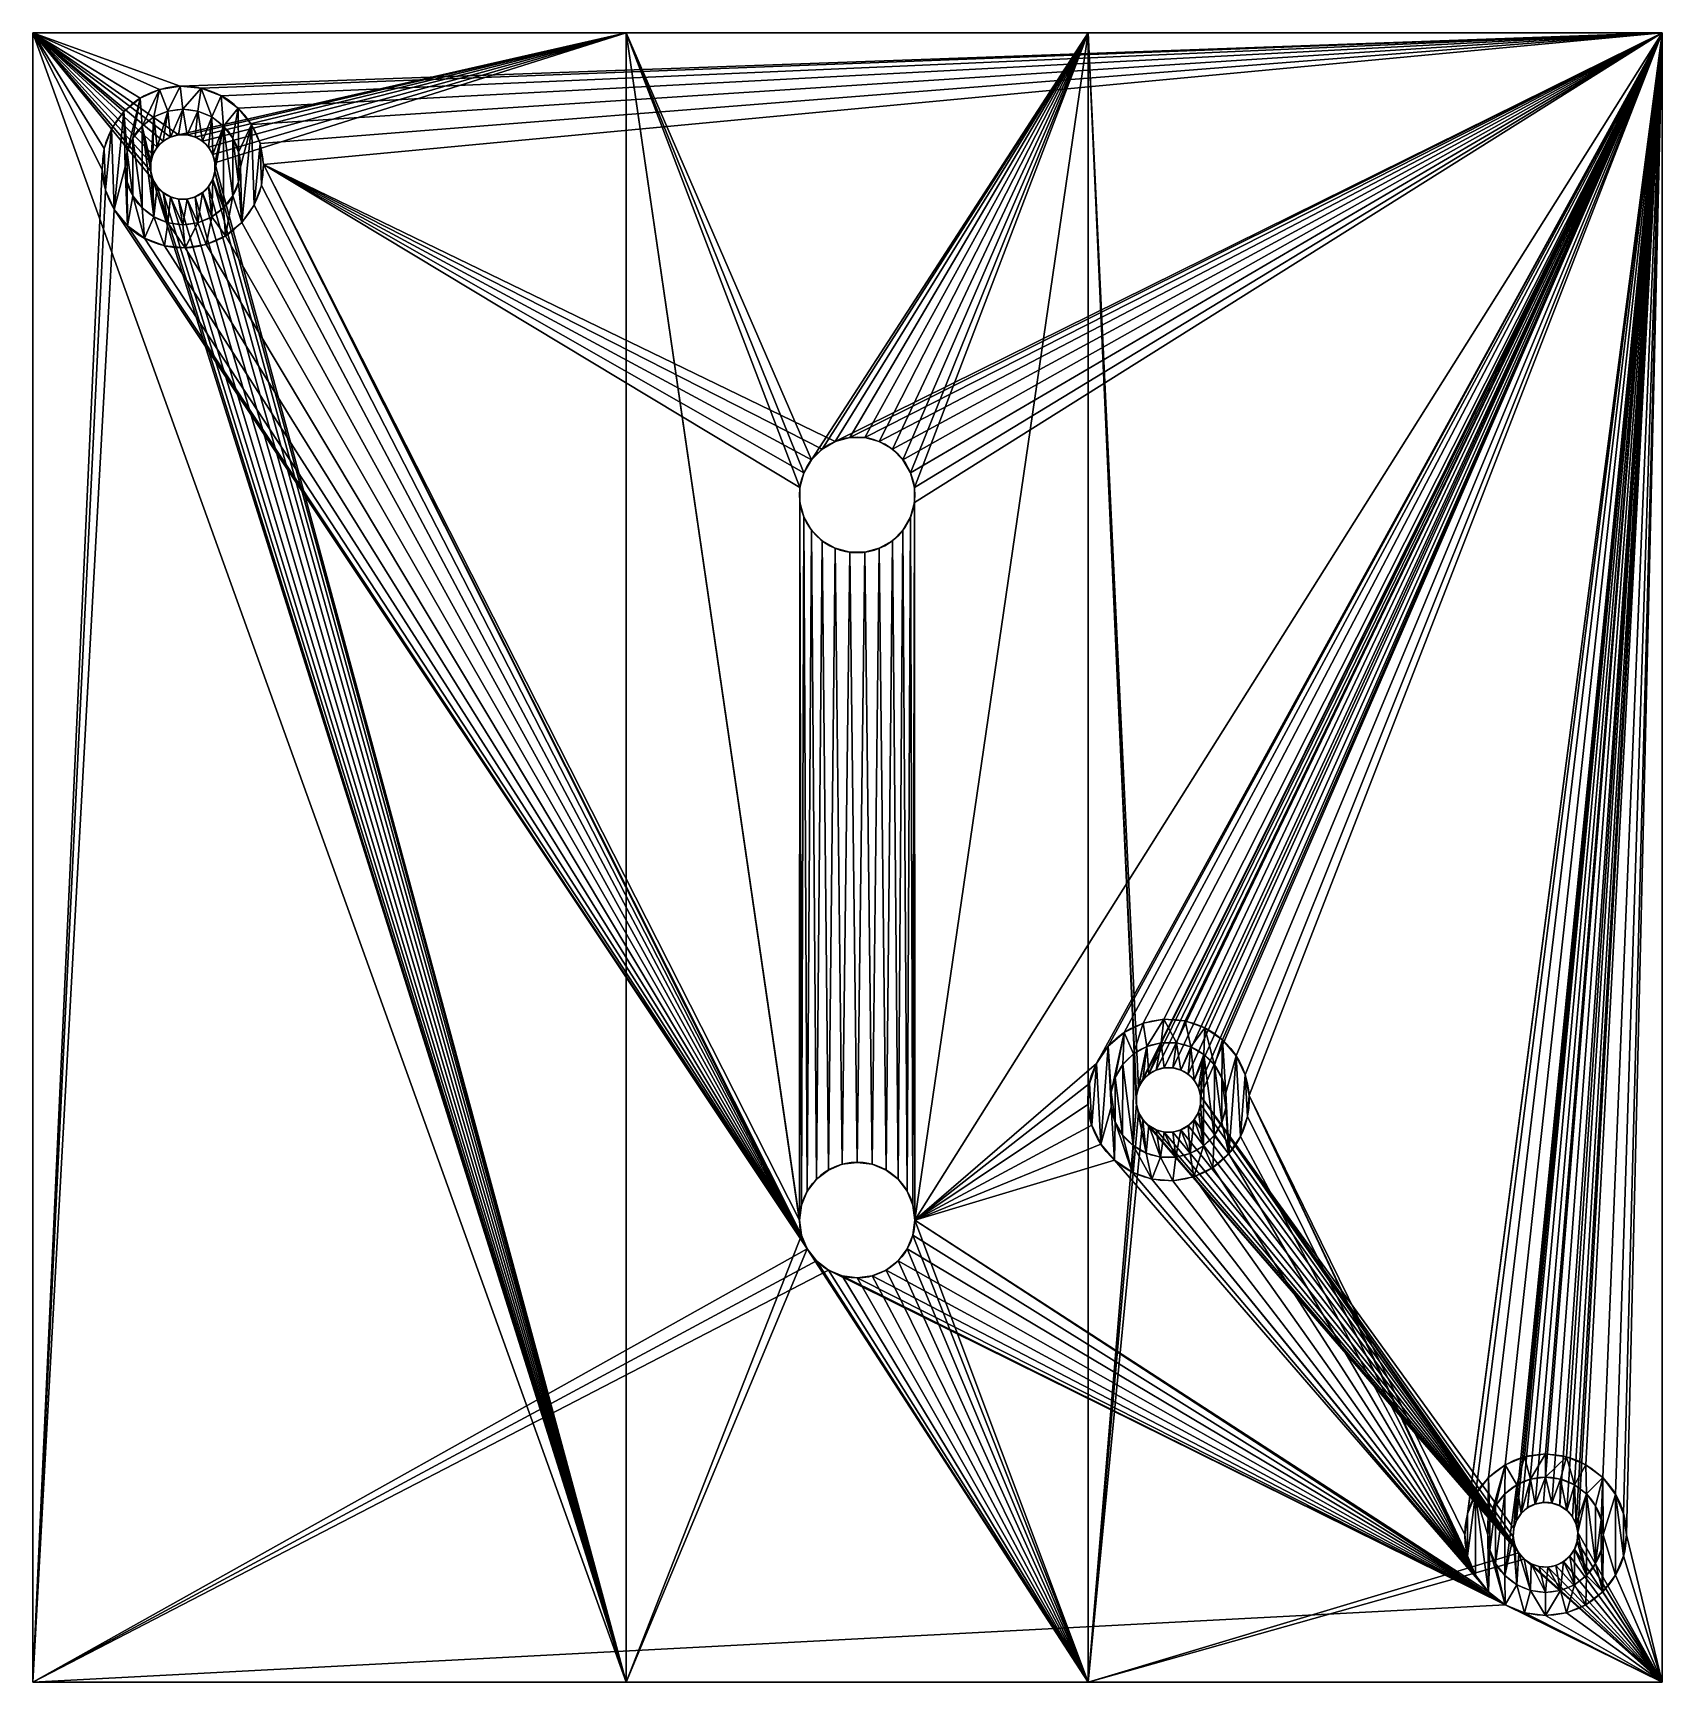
# Model space of a CAD drawing. Extents: x 0 to 70.6, y 0 to 71.4.
import ezdxf

# ---------------------------------------------------------------- set-up
doc = ezdxf.new("R2010")
doc.units = 0
doc.header["$LTSCALE"] = 25.4
doc.layers.get('0').update_dxf_attribs({"linetype": 'CONTINUOUS'})

# ---------------------------------------------------------------- blocks, each defined once
blk = doc.blocks.new('TIMER-MAINBOARD-UNTERTEIL_')
at = {"color": 7}
for p, q in [((70.56, 71.4), (0, 71.4)), ((0, 71.4), (0, 0)), ((45.7, 71.4), (25.7, 71.4)), ((25.7, 71.4), (25.7, 0)), ((45.7, 0), (45.7, 71.4)), ((70.56, 0), (70.56, 71.4)), ((0, 0), (70.56, 0)), ((25.7, 0), (45.7, 0))]:
    blk.add_line(p, q, dxfattribs=at)
for centre, radius in [((6.491, 65.598), 1.4), ((35.7, 51.4), 2.5), ((49.183, 25.201), 1.4), ((35.7, 20), 2.5), ((65.515, 6.376), 1.4)]:
    blk.add_circle(centre, radius, dxfattribs=at)

msp = doc.modelspace()

# ---------------------------------------------------------------- linework, layer by layer
at = {"color": 0}
for p, q in [((0, 0, -2.5), (0, 71.4, -2.5)), ((0, 71.4, -2.5), (70.56, 71.4, -2.5)), ((0, 0), (0, 71.4)), ((0, 71.4), (0, 71.4, -2.5)), ((0, 0, -2.5), (0, 71.4, -2.5)), ((0, 71.4), (25.7, 71.4)), ((0, 71.4, -2.5), (70.56, 71.4, -2.5)), ((0, 71.4), (0, 71.4, -2.5)), ((0, 71.4), (25.7, 71.4)), ((0, 0), (0, 71.4)), ((25.7, 71.4), (25.7, 71.4, 15)), ((25.7, 71.4, 15), (45.7, 71.4, 15)), ((25.7, 0), (25.7, 71.4)), ((25.7, 71.4, 15), (45.7, 71.4, 15)), ((25.7, 0, 15), (25.7, 71.4, 15)), ((25.7, 0), (25.7, 71.4)), ((25.7, 0, 15), (25.7, 71.4, 15)), ((25.7, 71.4), (25.7, 71.4, 15)), ((45.7, 71.4), (70.56, 71.4)), ((45.7, 71.4), (45.7, 0)), ((45.7, 71.4), (45.7, 71.4, 15)), ((45.7, 71.4), (70.56, 71.4)), ((45.7, 71.4, 15), (45.7, 0, 15)), ((45.7, 71.4), (45.7, 0)), ((45.7, 71.4), (45.7, 71.4, 15)), ((45.7, 71.4, 15), (45.7, 0, 15)), ((70.56, 71.4), (70.56, 0)), ((70.56, 71.4, -2.5), (70.56, 0, -2.5)), ((70.56, 71.4), (70.56, 0)), ((70.56, 71.4, -2.5), (70.56, 0, -2.5)), ((70.56, 71.4), (70.56, 71.4, -2.5)), ((70.56, 71.4), (70.56, 71.4, -2.5)), ((4.647, 68.573, -2.5), (4.647, 68.573, -7.5)), ((4.647, 68.573, -2.5), (4.647, 68.573, -7.5)), ((5.48, 68.949, -2.5), (5.48, 68.949, -7.5)), ((5.48, 68.949, -2.5), (5.48, 68.949, -7.5)), ((6.382, 69.096, -2.5), (6.382, 69.096, -7.5)), ((6.382, 69.096, -2.5), (6.382, 69.096, -7.5)), ((7.291, 69.005, -2.5), (7.291, 69.005, -7.5)), ((7.291, 69.005, -2.5), (7.291, 69.005, -7.5)), ((8.146, 68.682, -2.5), (8.146, 68.682, -7.5)), ((8.146, 68.682, -2.5), (8.146, 68.682, -7.5)), ((3.94, 67.995, -2.5), (3.94, 67.995, -7.5)), ((3.94, 67.995, -2.5), (3.94, 67.995, -7.5)), ((5.844, 68.013, -2.5), (5.844, 68.013, -7.5)), ((5.844, 68.013, -2.5), (5.844, 68.013, -7.5)), ((6.491, 68.098, -2.5), (6.491, 68.098, -7.5)), ((6.491, 68.098, -2.5), (6.491, 68.098, -7.5)), ((7.138, 68.013, -2.5), (7.138, 68.013, -7.5)), ((7.138, 68.013, -2.5), (7.138, 68.013, -7.5)), ((8.888, 68.148, -2.5), (8.888, 68.148, -7.5)), ((8.888, 68.148, -2.5), (8.888, 68.148, -7.5)), ((3.407, 67.253, -2.5), (3.407, 67.253, -7.5)), ((3.407, 67.253, -2.5), (3.407, 67.253, -7.5)), ((4.723, 67.366, -2.5), (4.723, 67.366, -7.5)), ((4.723, 67.366, -2.5), (4.723, 67.366, -7.5)), ((5.241, 67.763, -2.5), (5.241, 67.763, -7.5)), ((5.241, 67.763, -2.5), (5.241, 67.763, -7.5)), ((7.741, 67.763, -2.5), (7.741, 67.763, -7.5)), ((7.741, 67.763, -2.5), (7.741, 67.763, -7.5)), ((8.258, 67.366, -2.5), (8.258, 67.366, -7.5)), ((8.258, 67.366, -2.5), (8.258, 67.366, -7.5)), ((9.466, 67.441, -2.5), (9.466, 67.441, -7.5)), ((9.466, 67.441, -2.5), (9.466, 67.441, -7.5)), ((4.326, 66.848, -2.5), (4.326, 66.848, -7.5)), ((4.326, 66.848, -2.5), (4.326, 66.848, -7.5)), ((5.38, 66.45), (5.38, 66.45, -2.5)), ((5.38, 66.45), (5.38, 66.45, -2.5)), ((5.638, 66.709), (5.638, 66.709, -2.5)), ((5.638, 66.709), (5.638, 66.709, -2.5)), ((5.955, 66.891), (5.955, 66.891, -2.5)), ((5.955, 66.891), (5.955, 66.891, -2.5)), ((6.308, 66.986), (6.308, 66.986, -2.5)), ((6.308, 66.986), (6.308, 66.986, -2.5)), ((6.673, 66.986), (6.673, 66.986, -2.5)), ((6.673, 66.986), (6.673, 66.986, -2.5)), ((7.026, 66.891), (7.026, 66.891, -2.5)), ((7.026, 66.891), (7.026, 66.891, -2.5)), ((7.343, 66.709), (7.343, 66.709, -2.5)), ((7.343, 66.709), (7.343, 66.709, -2.5)), ((7.601, 66.45), (7.601, 66.45, -2.5)), ((7.601, 66.45), (7.601, 66.45, -2.5)), ((8.656, 66.848, -2.5), (8.656, 66.848, -7.5)), ((8.656, 66.848, -2.5), (8.656, 66.848, -7.5)), ((9.842, 66.608, -2.5), (9.842, 66.608, -7.5)), ((9.842, 66.608, -2.5), (9.842, 66.608, -7.5)), ((3.083, 66.399, -2.5), (3.083, 66.399, -7.5)), ((3.083, 66.399, -2.5), (3.083, 66.399, -7.5)), ((4.076, 66.245, -2.5), (4.076, 66.245, -7.5)), ((4.076, 66.245, -2.5), (4.076, 66.245, -7.5)), ((5.103, 65.781), (5.103, 65.781, -2.5)), ((5.103, 65.781), (5.103, 65.781, -2.5)), ((5.197, 66.134), (5.197, 66.134, -2.5)), ((5.197, 66.134), (5.197, 66.134, -2.5)), ((7.784, 66.134), (7.784, 66.134, -2.5)), ((7.784, 66.134), (7.784, 66.134, -2.5)), ((7.879, 65.781), (7.879, 65.781, -2.5)), ((7.879, 65.781), (7.879, 65.781, -2.5)), ((8.905, 66.245, -2.5), (8.905, 66.245, -7.5)), ((8.905, 66.245, -2.5), (8.905, 66.245, -7.5)), ((9.989, 65.707, -2.5), (9.989, 65.707, -7.5)), ((9.989, 65.707, -2.5), (9.989, 65.707, -7.5)), ((2.992, 65.489, -2.5), (2.992, 65.489, -7.5)), ((2.992, 65.489, -2.5), (2.992, 65.489, -7.5)), ((3.991, 65.598, -2.5), (3.991, 65.598, -7.5)), ((3.991, 65.598, -2.5), (3.991, 65.598, -7.5)), ((5.103, 65.415), (5.103, 65.415, -2.5)), ((5.103, 65.415), (5.103, 65.415, -2.5)), ((5.197, 65.062), (5.197, 65.062, -2.5)), ((5.197, 65.062), (5.197, 65.062, -2.5)), ((7.784, 65.062), (7.784, 65.062, -2.5)), ((7.784, 65.062), (7.784, 65.062, -2.5)), ((7.879, 65.415), (7.879, 65.415, -2.5)), ((7.879, 65.415), (7.879, 65.415, -2.5)), ((8.991, 65.598, -2.5), (8.991, 65.598, -7.5)), ((8.991, 65.598, -2.5), (8.991, 65.598, -7.5)), ((3.14, 64.588, -2.5), (3.14, 64.588, -7.5)), ((3.14, 64.588, -2.5), (3.14, 64.588, -7.5)), ((4.076, 64.951, -2.5), (4.076, 64.951, -7.5)), ((4.076, 64.951, -2.5), (4.076, 64.951, -7.5)), ((4.326, 64.348, -2.5), (4.326, 64.348, -7.5)), ((4.326, 64.348, -2.5), (4.326, 64.348, -7.5)), ((5.38, 64.746), (5.38, 64.746, -2.5)), ((5.38, 64.746), (5.38, 64.746, -2.5)), ((5.638, 64.487), (5.638, 64.487, -2.5)), ((5.638, 64.487), (5.638, 64.487, -2.5)), ((5.955, 64.305), (5.955, 64.305, -2.5)), ((5.955, 64.305), (5.955, 64.305, -2.5)), ((7.026, 64.305), (7.026, 64.305, -2.5)), ((7.026, 64.305), (7.026, 64.305, -2.5)), ((7.343, 64.487), (7.343, 64.487, -2.5)), ((7.343, 64.487), (7.343, 64.487, -2.5)), ((7.601, 64.746), (7.601, 64.746, -2.5)), ((7.601, 64.746), (7.601, 64.746, -2.5)), ((8.656, 64.348, -2.5), (8.656, 64.348, -7.5)), ((8.656, 64.348, -2.5), (8.656, 64.348, -7.5)), ((8.905, 64.951, -2.5), (8.905, 64.951, -7.5)), ((8.905, 64.951, -2.5), (8.905, 64.951, -7.5)), ((9.898, 64.797, -2.5), (9.898, 64.797, -7.5)), ((9.898, 64.797, -2.5), (9.898, 64.797, -7.5)), ((3.515, 63.755, -2.5), (3.515, 63.755, -7.5)), ((3.515, 63.755, -2.5), (3.515, 63.755, -7.5)), ((4.723, 63.83, -2.5), (4.723, 63.83, -7.5)), ((4.723, 63.83, -2.5), (4.723, 63.83, -7.5)), ((6.308, 64.21), (6.308, 64.21, -2.5)), ((6.308, 64.21), (6.308, 64.21, -2.5)), ((6.673, 64.21), (6.673, 64.21, -2.5)), ((6.673, 64.21), (6.673, 64.21, -2.5)), ((8.258, 63.83, -2.5), (8.258, 63.83, -7.5)), ((8.258, 63.83, -2.5), (8.258, 63.83, -7.5)), ((9.575, 63.943, -2.5), (9.575, 63.943, -7.5)), ((9.575, 63.943, -2.5), (9.575, 63.943, -7.5)), ((4.094, 63.048, -2.5), (4.094, 63.048, -7.5)), ((4.094, 63.048, -2.5), (4.094, 63.048, -7.5)), ((5.241, 63.433, -2.5), (5.241, 63.433, -7.5)), ((5.241, 63.433, -2.5), (5.241, 63.433, -7.5)), ((5.844, 63.183, -2.5), (5.844, 63.183, -7.5)), ((5.844, 63.183, -2.5), (5.844, 63.183, -7.5)), ((6.491, 63.098, -2.5), (6.491, 63.098, -7.5)), ((6.491, 63.098, -2.5), (6.491, 63.098, -7.5)), ((7.138, 63.183, -2.5), (7.138, 63.183, -7.5)), ((7.138, 63.183, -2.5), (7.138, 63.183, -7.5)), ((7.741, 63.433, -2.5), (7.741, 63.433, -7.5)), ((7.741, 63.433, -2.5), (7.741, 63.433, -7.5)), ((9.041, 63.201, -2.5), (9.041, 63.201, -7.5)), ((9.041, 63.201, -2.5), (9.041, 63.201, -7.5)), ((4.836, 62.514, -2.5), (4.836, 62.514, -7.5)), ((4.836, 62.514, -2.5), (4.836, 62.514, -7.5)), ((5.69, 62.191, -2.5), (5.69, 62.191, -7.5)), ((5.69, 62.191, -2.5), (5.69, 62.191, -7.5)), ((7.501, 62.247, -2.5), (7.501, 62.247, -7.5)), ((7.501, 62.247, -2.5), (7.501, 62.247, -7.5)), ((8.334, 62.623, -2.5), (8.334, 62.623, -7.5)), ((8.334, 62.623, -2.5), (8.334, 62.623, -7.5)), ((6.599, 62.1, -2.5), (6.599, 62.1, -7.5)), ((6.599, 62.1, -2.5), (6.599, 62.1, -7.5)), ((34.743, 53.71, 15), (34.743, 53.71, -2.5)), ((34.743, 53.71, 15), (34.743, 53.71, -2.5)), ((35.374, 53.879, 15), (35.374, 53.879, -2.5)), ((35.374, 53.879, 15), (35.374, 53.879, -2.5)), ((36.026, 53.879, 15), (36.026, 53.879, -2.5)), ((36.026, 53.879, 15), (36.026, 53.879, -2.5)), ((36.657, 53.71, 15), (36.657, 53.71, -2.5)), ((36.657, 53.71, 15), (36.657, 53.71, -2.5)), ((33.717, 52.922, 15), (33.717, 52.922, -2.5)), ((33.717, 52.922, 15), (33.717, 52.922, -2.5)), ((34.178, 53.383, 15), (34.178, 53.383, -2.5)), ((34.178, 53.383, 15), (34.178, 53.383, -2.5)), ((37.222, 53.383, 15), (37.222, 53.383, -2.5)), ((37.222, 53.383, 15), (37.222, 53.383, -2.5)), ((37.683, 52.922, 15), (37.683, 52.922, -2.5)), ((37.683, 52.922, 15), (37.683, 52.922, -2.5)), ((33.39, 52.357, 15), (33.39, 52.357, -2.5)), ((33.39, 52.357, 15), (33.39, 52.357, -2.5)), ((38.01, 52.357, 15), (38.01, 52.357, -2.5)), ((38.01, 52.357, 15), (38.01, 52.357, -2.5)), ((33.221, 51.726, 15), (33.221, 51.726, -2.5)), ((33.221, 51.726, 15), (33.221, 51.726, -2.5)), ((38.179, 51.726, 15), (38.179, 51.726, -2.5)), ((38.179, 51.726, 15), (38.179, 51.726, -2.5)), ((33.221, 51.074, 15), (33.221, 51.074, -2.5)), ((33.221, 51.074, 15), (33.221, 51.074, -2.5)), ((38.179, 51.074, 15), (38.179, 51.074, -2.5)), ((38.179, 51.074, 15), (38.179, 51.074, -2.5)), ((33.39, 50.443, 15), (33.39, 50.443, -2.5)), ((33.39, 50.443, 15), (33.39, 50.443, -2.5)), ((38.01, 50.443, 15), (38.01, 50.443, -2.5)), ((38.01, 50.443, 15), (38.01, 50.443, -2.5)), ((33.717, 49.878, 15), (33.717, 49.878, -2.5)), ((33.717, 49.878, 15), (33.717, 49.878, -2.5)), ((34.178, 49.417, 15), (34.178, 49.417, -2.5)), ((34.178, 49.417, 15), (34.178, 49.417, -2.5)), ((37.222, 49.417, 15), (37.222, 49.417, -2.5)), ((37.222, 49.417, 15), (37.222, 49.417, -2.5)), ((37.683, 49.878, 15), (37.683, 49.878, -2.5)), ((37.683, 49.878, 15), (37.683, 49.878, -2.5)), ((34.743, 49.09, 15), (34.743, 49.09, -2.5)), ((34.743, 49.09, 15), (34.743, 49.09, -2.5)), ((35.374, 48.921, 15), (35.374, 48.921, -2.5)), ((35.374, 48.921, 15), (35.374, 48.921, -2.5)), ((36.026, 48.921, 15), (36.026, 48.921, -2.5)), ((36.026, 48.921, 15), (36.026, 48.921, -2.5)), ((36.657, 49.09, 15), (36.657, 49.09, -2.5)), ((36.657, 49.09, 15), (36.657, 49.09, -2.5)), ((48.988, 28.695, -2.5), (48.988, 28.695, -7.5)), ((48.988, 28.695, -2.5), (48.988, 28.695, -7.5)), ((49.899, 28.627, -2.5), (49.899, 28.627, -7.5)), ((49.899, 28.627, -2.5), (49.899, 28.627, -7.5)), ((47.267, 28.13, -2.5), (47.267, 28.13, -7.5)), ((47.267, 28.13, -2.5), (47.267, 28.13, -7.5)), ((48.09, 28.526, -2.5), (48.09, 28.526, -7.5)), ((48.09, 28.526, -2.5), (48.09, 28.526, -7.5)), ((50.761, 28.325, -2.5), (50.761, 28.325, -7.5)), ((50.761, 28.325, -2.5), (50.761, 28.325, -7.5)), ((46.574, 27.534, -2.5), (46.574, 27.534, -7.5)), ((46.574, 27.534, -2.5), (46.574, 27.534, -7.5)), ((47.673, 27.193, -2.5), (47.673, 27.193, -7.5)), ((47.673, 27.193, -2.5), (47.673, 27.193, -7.5)), ((48.24, 27.516, -2.5), (48.24, 27.516, -7.5)), ((48.24, 27.516, -2.5), (48.24, 27.516, -7.5)), ((48.871, 27.681, -2.5), (48.871, 27.681, -7.5)), ((48.871, 27.681, -2.5), (48.871, 27.681, -7.5)), ((49.524, 27.678, -2.5), (49.524, 27.678, -7.5)), ((49.524, 27.678, -2.5), (49.524, 27.678, -7.5)), ((50.153, 27.505, -2.5), (50.153, 27.505, -7.5)), ((50.153, 27.505, -2.5), (50.153, 27.505, -7.5)), ((50.716, 27.175, -2.5), (50.716, 27.175, -7.5)), ((50.716, 27.175, -2.5), (50.716, 27.175, -7.5)), ((51.516, 27.81, -2.5), (51.516, 27.81, -7.5)), ((51.516, 27.81, -2.5), (51.516, 27.81, -7.5)), ((46.059, 26.779, -2.5), (46.059, 26.779, -7.5)), ((46.059, 26.779, -2.5), (46.059, 26.779, -7.5)), ((47.209, 26.734, -2.5), (47.209, 26.734, -7.5)), ((47.209, 26.734, -2.5), (47.209, 26.734, -7.5)), ((48.647, 26.494), (48.647, 26.494, -2.5)), ((48.647, 26.494), (48.647, 26.494, -2.5)), ((49, 26.589), (49, 26.589, -2.5)), ((49, 26.589), (49, 26.589, -2.5)), ((49.366, 26.589), (49.366, 26.589, -2.5)), ((49.366, 26.589), (49.366, 26.589, -2.5)), ((49.719, 26.494), (49.719, 26.494, -2.5)), ((49.719, 26.494), (49.719, 26.494, -2.5)), ((51.175, 26.711, -2.5), (51.175, 26.711, -7.5)), ((51.175, 26.711, -2.5), (51.175, 26.711, -7.5)), ((52.112, 27.117, -2.5), (52.112, 27.117, -7.5)), ((52.112, 27.117, -2.5), (52.112, 27.117, -7.5)), ((45.757, 25.917, -2.5), (45.757, 25.917, -7.5)), ((45.757, 25.917, -2.5), (45.757, 25.917, -7.5)), ((46.879, 26.171, -2.5), (46.879, 26.171, -7.5)), ((46.879, 26.171, -2.5), (46.879, 26.171, -7.5)), ((47.89, 25.737), (47.89, 25.737, -2.5)), ((47.89, 25.737), (47.89, 25.737, -2.5)), ((48.072, 26.053), (48.072, 26.053, -2.5)), ((48.072, 26.053), (48.072, 26.053, -2.5)), ((48.331, 26.312), (48.331, 26.312, -2.5)), ((48.331, 26.312), (48.331, 26.312, -2.5)), ((50.035, 26.312), (50.035, 26.312, -2.5)), ((50.035, 26.312), (50.035, 26.312, -2.5)), ((50.294, 26.053), (50.294, 26.053, -2.5)), ((50.294, 26.053), (50.294, 26.053, -2.5)), ((50.476, 25.737), (50.476, 25.737, -2.5)), ((50.476, 25.737), (50.476, 25.737, -2.5)), ((51.498, 26.144, -2.5), (51.498, 26.144, -7.5)), ((51.498, 26.144, -2.5), (51.498, 26.144, -7.5)), ((52.508, 26.294, -2.5), (52.508, 26.294, -7.5)), ((52.508, 26.294, -2.5), (52.508, 26.294, -7.5)), ((45.688, 25.006, -2.5), (45.688, 25.006, -7.5)), ((45.688, 25.006, -2.5), (45.688, 25.006, -7.5)), ((46.706, 25.542, -2.5), (46.706, 25.542, -7.5)), ((46.706, 25.542, -2.5), (46.706, 25.542, -7.5)), ((47.795, 25.384), (47.795, 25.384, -2.5)), ((47.795, 25.384), (47.795, 25.384, -2.5)), ((47.795, 25.018), (47.795, 25.018, -2.5)), ((47.795, 25.018), (47.795, 25.018, -2.5)), ((50.571, 25.384), (50.571, 25.384, -2.5)), ((50.571, 25.384), (50.571, 25.384, -2.5)), ((50.571, 25.018), (50.571, 25.018, -2.5)), ((50.571, 25.018), (50.571, 25.018, -2.5)), ((51.663, 25.513, -2.5), (51.663, 25.513, -7.5)), ((51.663, 25.513, -2.5), (51.663, 25.513, -7.5)), ((52.678, 25.396, -2.5), (52.678, 25.396, -7.5)), ((52.678, 25.396, -2.5), (52.678, 25.396, -7.5)), ((46.703, 24.889, -2.5), (46.703, 24.889, -7.5)), ((46.703, 24.889, -2.5), (46.703, 24.889, -7.5)), ((47.89, 24.665), (47.89, 24.665, -2.5)), ((47.89, 24.665), (47.89, 24.665, -2.5)), ((48.072, 24.349), (48.072, 24.349, -2.5)), ((48.072, 24.349), (48.072, 24.349, -2.5)), ((50.294, 24.349), (50.294, 24.349, -2.5)), ((50.294, 24.349), (50.294, 24.349, -2.5)), ((50.476, 24.665), (50.476, 24.665, -2.5)), ((50.476, 24.665), (50.476, 24.665, -2.5)), ((51.66, 24.86, -2.5), (51.66, 24.86, -7.5)), ((51.66, 24.86, -2.5), (51.66, 24.86, -7.5)), ((52.609, 24.485, -2.5), (52.609, 24.485, -7.5)), ((52.609, 24.485, -2.5), (52.609, 24.485, -7.5)), ((45.858, 24.108, -2.5), (45.858, 24.108, -7.5)), ((45.858, 24.108, -2.5), (45.858, 24.108, -7.5)), ((46.868, 24.258, -2.5), (46.868, 24.258, -7.5)), ((46.868, 24.258, -2.5), (46.868, 24.258, -7.5)), ((47.191, 23.691, -2.5), (47.191, 23.691, -7.5)), ((47.191, 23.691, -2.5), (47.191, 23.691, -7.5)), ((48.331, 24.09), (48.331, 24.09, -2.5)), ((48.331, 24.09), (48.331, 24.09, -2.5)), ((48.647, 23.908), (48.647, 23.908, -2.5)), ((48.647, 23.908), (48.647, 23.908, -2.5)), ((49, 23.813), (49, 23.813, -2.5)), ((49, 23.813), (49, 23.813, -2.5)), ((49.366, 23.813), (49.366, 23.813, -2.5)), ((49.366, 23.813), (49.366, 23.813, -2.5)), ((49.719, 23.908), (49.719, 23.908, -2.5)), ((49.719, 23.908), (49.719, 23.908, -2.5)), ((50.035, 24.09), (50.035, 24.09, -2.5)), ((50.035, 24.09), (50.035, 24.09, -2.5)), ((51.157, 23.667, -2.5), (51.157, 23.667, -7.5)), ((51.157, 23.667, -2.5), (51.157, 23.667, -7.5)), ((51.487, 24.231, -2.5), (51.487, 24.231, -7.5)), ((51.487, 24.231, -2.5), (51.487, 24.231, -7.5)), ((52.307, 23.623, -2.5), (52.307, 23.623, -7.5)), ((52.307, 23.623, -2.5), (52.307, 23.623, -7.5)), ((46.254, 23.284, -2.5), (46.254, 23.284, -7.5)), ((46.254, 23.284, -2.5), (46.254, 23.284, -7.5)), ((47.65, 23.226, -2.5), (47.65, 23.226, -7.5)), ((47.65, 23.226, -2.5), (47.65, 23.226, -7.5)), ((48.213, 22.897, -2.5), (48.213, 22.897, -7.5)), ((48.213, 22.897, -2.5), (48.213, 22.897, -7.5)), ((50.126, 22.886, -2.5), (50.126, 22.886, -7.5)), ((50.126, 22.886, -2.5), (50.126, 22.886, -7.5)), ((50.693, 23.209, -2.5), (50.693, 23.209, -7.5)), ((50.693, 23.209, -2.5), (50.693, 23.209, -7.5)), ((51.792, 22.868, -2.5), (51.792, 22.868, -7.5)), ((51.792, 22.868, -2.5), (51.792, 22.868, -7.5)), ((34.45, 22.165, 15), (34.45, 22.165, -2.5)), ((34.45, 22.165, 15), (34.45, 22.165, -2.5)), ((35.053, 22.415, 15), (35.053, 22.415, -2.5)), ((35.053, 22.415, 15), (35.053, 22.415, -2.5)), ((35.7, 22.5, 15), (35.7, 22.5, -2.5)), ((35.7, 22.5, 15), (35.7, 22.5, -2.5)), ((36.347, 22.415, 15), (36.347, 22.415, -2.5)), ((36.347, 22.415, 15), (36.347, 22.415, -2.5)), ((36.95, 22.165, 15), (36.95, 22.165, -2.5)), ((36.95, 22.165, 15), (36.95, 22.165, -2.5)), ((46.85, 22.592, -2.5), (46.85, 22.592, -7.5)), ((46.85, 22.592, -2.5), (46.85, 22.592, -7.5)), ((48.842, 22.724, -2.5), (48.842, 22.724, -7.5)), ((48.842, 22.724, -2.5), (48.842, 22.724, -7.5)), ((49.495, 22.72, -2.5), (49.495, 22.72, -7.5)), ((49.495, 22.72, -2.5), (49.495, 22.72, -7.5)), ((51.099, 22.272, -2.5), (51.099, 22.272, -7.5)), ((51.099, 22.272, -2.5), (51.099, 22.272, -7.5)), ((33.932, 21.768, 15), (33.932, 21.768, -2.5)), ((33.932, 21.768, 15), (33.932, 21.768, -2.5)), ((37.468, 21.768, 15), (37.468, 21.768, -2.5)), ((37.468, 21.768, 15), (37.468, 21.768, -2.5)), ((47.605, 22.077, -2.5), (47.605, 22.077, -7.5)), ((47.605, 22.077, -2.5), (47.605, 22.077, -7.5)), ((48.467, 21.775, -2.5), (48.467, 21.775, -7.5)), ((48.467, 21.775, -2.5), (48.467, 21.775, -7.5)), ((49.378, 21.706, -2.5), (49.378, 21.706, -7.5)), ((49.378, 21.706, -2.5), (49.378, 21.706, -7.5)), ((50.276, 21.876, -2.5), (50.276, 21.876, -7.5)), ((50.276, 21.876, -2.5), (50.276, 21.876, -7.5)), ((33.535, 21.25, 15), (33.535, 21.25, -2.5)), ((33.535, 21.25, 15), (33.535, 21.25, -2.5)), ((37.865, 21.25, 15), (37.865, 21.25, -2.5)), ((37.865, 21.25, 15), (37.865, 21.25, -2.5)), ((33.2, 20, 15), (33.2, 20, -2.5)), ((33.2, 20, 15), (33.2, 20, -2.5)), ((33.285, 20.647, 15), (33.285, 20.647, -2.5)), ((33.285, 20.647, 15), (33.285, 20.647, -2.5)), ((38.115, 20.647, 15), (38.115, 20.647, -2.5)), ((38.115, 20.647, 15), (38.115, 20.647, -2.5)), ((38.2, 20, 15), (38.2, 20, -2.5)), ((38.2, 20, 15), (38.2, 20, -2.5)), ((33.285, 19.353, 15), (33.285, 19.353, -2.5)), ((33.285, 19.353, 15), (33.285, 19.353, -2.5)), ((38.115, 19.353, 15), (38.115, 19.353, -2.5)), ((38.115, 19.353, 15), (38.115, 19.353, -2.5)), ((33.535, 18.75, 15), (33.535, 18.75, -2.5)), ((33.535, 18.75, 15), (33.535, 18.75, -2.5)), ((37.865, 18.75, 15), (37.865, 18.75, -2.5)), ((37.865, 18.75, 15), (37.865, 18.75, -2.5)), ((33.932, 18.232, 15), (33.932, 18.232, -2.5)), ((33.932, 18.232, 15), (33.932, 18.232, -2.5)), ((37.468, 18.232, 15), (37.468, 18.232, -2.5)), ((37.468, 18.232, 15), (37.468, 18.232, -2.5)), ((34.45, 17.835, 15), (34.45, 17.835, -2.5)), ((34.45, 17.835, 15), (34.45, 17.835, -2.5)), ((35.053, 17.585, 15), (35.053, 17.585, -2.5)), ((35.053, 17.585, 15), (35.053, 17.585, -2.5)), ((35.7, 17.5, 15), (35.7, 17.5, -2.5)), ((35.7, 17.5, 15), (35.7, 17.5, -2.5)), ((36.347, 17.585, 15), (36.347, 17.585, -2.5)), ((36.347, 17.585, 15), (36.347, 17.585, -2.5)), ((36.95, 17.835, 15), (36.95, 17.835, -2.5)), ((36.95, 17.835, 15), (36.95, 17.835, -2.5)), ((63.765, 9.407, -2.5), (63.765, 9.407, -7.5)), ((63.765, 9.407, -2.5), (63.765, 9.407, -7.5)), ((64.609, 9.756, -2.5), (64.609, 9.756, -7.5)), ((64.609, 9.756, -2.5), (64.609, 9.756, -7.5)), ((65.515, 9.876, -2.5), (65.515, 9.876, -7.5)), ((65.515, 9.876, -2.5), (65.515, 9.876, -7.5)), ((66.421, 9.756, -2.5), (66.421, 9.756, -7.5)), ((66.421, 9.756, -2.5), (66.421, 9.756, -7.5)), ((67.265, 9.407, -2.5), (67.265, 9.407, -7.5)), ((67.265, 9.407, -2.5), (67.265, 9.407, -7.5)), ((63.04, 8.851, -2.5), (63.04, 8.851, -7.5)), ((63.04, 8.851, -2.5), (63.04, 8.851, -7.5)), ((64.868, 8.79, -2.5), (64.868, 8.79, -7.5)), ((64.868, 8.79, -2.5), (64.868, 8.79, -7.5)), ((65.515, 8.876, -2.5), (65.515, 8.876, -7.5)), ((65.515, 8.876, -2.5), (65.515, 8.876, -7.5)), ((66.162, 8.79, -2.5), (66.162, 8.79, -7.5)), ((66.162, 8.79, -2.5), (66.162, 8.79, -7.5)), ((67.99, 8.851, -2.5), (67.99, 8.851, -7.5)), ((67.99, 8.851, -2.5), (67.99, 8.851, -7.5)), ((62.484, 8.126, -2.5), (62.484, 8.126, -7.5)), ((62.484, 8.126, -2.5), (62.484, 8.126, -7.5)), ((63.747, 8.143, -2.5), (63.747, 8.143, -7.5)), ((63.747, 8.143, -2.5), (63.747, 8.143, -7.5)), ((64.265, 8.541, -2.5), (64.265, 8.541, -7.5)), ((64.265, 8.541, -2.5), (64.265, 8.541, -7.5)), ((66.765, 8.541, -2.5), (66.765, 8.541, -7.5)), ((66.765, 8.541, -2.5), (66.765, 8.541, -7.5)), ((67.283, 8.143, -2.5), (67.283, 8.143, -7.5)), ((67.283, 8.143, -2.5), (67.283, 8.143, -7.5)), ((68.546, 8.126, -2.5), (68.546, 8.126, -7.5)), ((68.546, 8.126, -2.5), (68.546, 8.126, -7.5)), ((62.135, 7.282, -2.5), (62.135, 7.282, -7.5)), ((62.135, 7.282, -2.5), (62.135, 7.282, -7.5)), ((63.35, 7.626, -2.5), (63.35, 7.626, -7.5)), ((63.35, 7.626, -2.5), (63.35, 7.626, -7.5)), ((64.463, 7.299), (64.463, 7.299, -2.5)), ((64.463, 7.299), (64.463, 7.299, -2.5)), ((64.737, 7.54), (64.737, 7.54, -2.5)), ((64.737, 7.54), (64.737, 7.54, -2.5)), ((65.065, 7.701), (65.065, 7.701, -2.5)), ((65.065, 7.701), (65.065, 7.701, -2.5)), ((65.424, 7.773), (65.424, 7.773, -2.5)), ((65.424, 7.773), (65.424, 7.773, -2.5)), ((65.788, 7.749), (65.788, 7.749, -2.5)), ((65.788, 7.749), (65.788, 7.749, -2.5)), ((66.134, 7.631), (66.134, 7.631, -2.5)), ((66.134, 7.631), (66.134, 7.631, -2.5)), ((66.438, 7.428), (66.438, 7.428, -2.5)), ((66.438, 7.428), (66.438, 7.428, -2.5)), ((66.679, 7.153), (66.679, 7.153, -2.5)), ((66.679, 7.153), (66.679, 7.153, -2.5)), ((67.68, 7.626, -2.5), (67.68, 7.626, -7.5)), ((67.68, 7.626, -2.5), (67.68, 7.626, -7.5)), ((68.896, 7.282, -2.5), (68.896, 7.282, -7.5)), ((68.896, 7.282, -2.5), (68.896, 7.282, -7.5)), ((63.1, 7.023, -2.5), (63.1, 7.023, -7.5)), ((63.1, 7.023, -2.5), (63.1, 7.023, -7.5)), ((64.142, 6.649), (64.142, 6.649, -2.5)), ((64.142, 6.649), (64.142, 6.649, -2.5)), ((64.26, 6.995), (64.26, 6.995, -2.5)), ((64.26, 6.995), (64.26, 6.995, -2.5)), ((66.841, 6.826), (66.841, 6.826, -2.5)), ((66.841, 6.826), (66.841, 6.826, -2.5)), ((66.912, 6.467), (66.912, 6.467, -2.5)), ((66.912, 6.467), (66.912, 6.467, -2.5)), ((67.93, 7.023, -2.5), (67.93, 7.023, -7.5)), ((67.93, 7.023, -2.5), (67.93, 7.023, -7.5)), ((62.015, 6.376, -2.5), (62.015, 6.376, -7.5)), ((62.015, 6.376, -2.5), (62.015, 6.376, -7.5)), ((63.015, 6.376, -2.5), (63.015, 6.376, -7.5)), ((63.015, 6.376, -2.5), (63.015, 6.376, -7.5)), ((63.1, 5.729, -2.5), (63.1, 5.729, -7.5)), ((63.1, 5.729, -2.5), (63.1, 5.729, -7.5)), ((64.118, 6.284), (64.118, 6.284, -2.5)), ((64.118, 6.284), (64.118, 6.284, -2.5)), ((64.19, 5.926), (64.19, 5.926, -2.5)), ((64.19, 5.926), (64.19, 5.926, -2.5)), ((66.771, 5.756), (66.771, 5.756, -2.5)), ((66.771, 5.756), (66.771, 5.756, -2.5)), ((66.888, 6.103), (66.888, 6.103, -2.5)), ((66.888, 6.103), (66.888, 6.103, -2.5)), ((67.93, 5.729, -2.5), (67.93, 5.729, -7.5)), ((67.93, 5.729, -2.5), (67.93, 5.729, -7.5)), ((68.015, 6.376, -2.5), (68.015, 6.376, -7.5)), ((68.015, 6.376, -2.5), (68.015, 6.376, -7.5)), ((69.015, 6.376, -2.5), (69.015, 6.376, -7.5)), ((69.015, 6.376, -2.5), (69.015, 6.376, -7.5)), ((62.135, 5.47, -2.5), (62.135, 5.47, -7.5)), ((62.135, 5.47, -2.5), (62.135, 5.47, -7.5)), ((63.35, 5.126, -2.5), (63.35, 5.126, -7.5)), ((63.35, 5.126, -2.5), (63.35, 5.126, -7.5)), ((64.351, 5.598), (64.351, 5.598, -2.5)), ((64.351, 5.598), (64.351, 5.598, -2.5)), ((64.592, 5.323), (64.592, 5.323, -2.5)), ((64.592, 5.323), (64.592, 5.323, -2.5)), ((64.896, 5.12), (64.896, 5.12, -2.5)), ((64.896, 5.12), (64.896, 5.12, -2.5)), ((65.242, 5.003), (65.242, 5.003, -2.5)), ((65.242, 5.003), (65.242, 5.003, -2.5)), ((65.965, 5.05), (65.965, 5.05, -2.5)), ((65.965, 5.05), (65.965, 5.05, -2.5)), ((66.293, 5.212), (66.293, 5.212, -2.5)), ((66.293, 5.212), (66.293, 5.212, -2.5)), ((66.568, 5.453), (66.568, 5.453, -2.5)), ((66.568, 5.453), (66.568, 5.453, -2.5)), ((67.68, 5.126, -2.5), (67.68, 5.126, -7.5)), ((67.68, 5.126, -2.5), (67.68, 5.126, -7.5)), ((68.896, 5.47, -2.5), (68.896, 5.47, -7.5)), ((68.896, 5.47, -2.5), (68.896, 5.47, -7.5)), ((62.484, 4.626, -2.5), (62.484, 4.626, -7.5)), ((62.484, 4.626, -2.5), (62.484, 4.626, -7.5)), ((63.747, 4.608, -2.5), (63.747, 4.608, -7.5)), ((63.747, 4.608, -2.5), (63.747, 4.608, -7.5)), ((65.607, 4.979), (65.607, 4.979, -2.5)), ((65.607, 4.979), (65.607, 4.979, -2.5)), ((67.283, 4.608, -2.5), (67.283, 4.608, -7.5)), ((67.283, 4.608, -2.5), (67.283, 4.608, -7.5)), ((68.546, 4.626, -2.5), (68.546, 4.626, -7.5)), ((68.546, 4.626, -2.5), (68.546, 4.626, -7.5)), ((63.04, 3.901, -2.5), (63.04, 3.901, -7.5)), ((63.04, 3.901, -2.5), (63.04, 3.901, -7.5)), ((64.265, 4.211, -2.5), (64.265, 4.211, -7.5)), ((64.265, 4.211, -2.5), (64.265, 4.211, -7.5)), ((64.868, 3.961, -2.5), (64.868, 3.961, -7.5)), ((64.868, 3.961, -2.5), (64.868, 3.961, -7.5)), ((65.515, 3.876, -2.5), (65.515, 3.876, -7.5)), ((65.515, 3.876, -2.5), (65.515, 3.876, -7.5)), ((66.162, 3.961, -2.5), (66.162, 3.961, -7.5)), ((66.162, 3.961, -2.5), (66.162, 3.961, -7.5)), ((66.765, 4.211, -2.5), (66.765, 4.211, -7.5)), ((66.765, 4.211, -2.5), (66.765, 4.211, -7.5)), ((67.99, 3.901, -2.5), (67.99, 3.901, -7.5)), ((67.99, 3.901, -2.5), (67.99, 3.901, -7.5)), ((63.765, 3.345, -2.5), (63.765, 3.345, -7.5)), ((63.765, 3.345, -2.5), (63.765, 3.345, -7.5)), ((64.609, 2.995, -2.5), (64.609, 2.995, -7.5)), ((64.609, 2.995, -2.5), (64.609, 2.995, -7.5)), ((65.515, 2.876, -2.5), (65.515, 2.876, -7.5)), ((65.515, 2.876, -2.5), (65.515, 2.876, -7.5)), ((66.421, 2.995, -2.5), (66.421, 2.995, -7.5)), ((66.421, 2.995, -2.5), (66.421, 2.995, -7.5)), ((67.265, 3.345, -2.5), (67.265, 3.345, -7.5)), ((67.265, 3.345, -2.5), (67.265, 3.345, -7.5)), ((70.56, 0, -2.5), (0, 0, -2.5)), ((0, 0), (0, 0, -2.5)), ((25.7, 0), (0, 0)), ((0, 0), (0, 0, -2.5)), ((70.56, 0, -2.5), (0, 0, -2.5)), ((25.7, 0), (0, 0)), ((45.7, 0, 15), (25.7, 0, 15)), ((25.7, 0), (25.7, 0, 15)), ((45.7, 0, 15), (25.7, 0, 15)), ((25.7, 0), (25.7, 0, 15)), ((70.56, 0), (45.7, 0)), ((70.56, 0), (45.7, 0)), ((45.7, 0), (45.7, 0, 15)), ((45.7, 0), (45.7, 0, 15)), ((70.56, 0), (70.56, 0, -2.5)), ((70.56, 0), (70.56, 0, -2.5))]:
    msp.add_line(p, q, dxfattribs=at)
at = {"color": 0, "extrusion": (0, 0, -1)}
for centre, radius in [((-6.491, 65.598, 2.5), 3.5), ((-6.491, 65.598, 7.5), 3.5), ((-6.491, 65.598, 2.5), 3.5), ((-6.491, 65.598, 7.5), 3.5), ((-6.491, 65.598, 2.5), 3.5), ((-6.491, 65.598, 7.5), 3.5), ((-6.491, 65.598, 2.5), 3.5), ((-6.491, 65.598, 7.5), 3.5), ((-6.491, 65.598, 2.5), 3.5), ((-6.491, 65.598, 7.5), 3.5), ((-6.491, 65.598, 2.5), 3.5), ((-6.491, 65.598, 7.5), 3.5), ((-6.491, 65.598, 2.5), 3.5), ((-6.491, 65.598, 7.5), 3.5), ((-6.491, 65.598, 2.5), 3.5), ((-6.491, 65.598, 7.5), 3.5), ((-6.491, 65.598, 2.5), 3.5), ((-6.491, 65.598, 7.5), 3.5), ((-6.491, 65.598, 2.5), 3.5), ((-6.491, 65.598, 7.5), 3.5), ((-6.491, 65.598, 2.5), 3.5), ((-6.491, 65.598, 7.5), 3.5), ((-6.491, 65.598, 2.5), 3.5), ((-6.491, 65.598, 7.5), 3.5), ((-6.491, 65.598, 2.5), 3.5), ((-6.491, 65.598, 7.5), 3.5), ((-6.491, 65.598, 2.5), 3.5), ((-6.491, 65.598, 7.5), 3.5), ((-6.491, 65.598, 2.5), 3.5), ((-6.491, 65.598, 7.5), 3.5), ((-6.491, 65.598, 2.5), 3.5), ((-6.491, 65.598, 7.5), 3.5), ((-6.491, 65.598, 2.5), 3.5), ((-6.491, 65.598, 7.5), 3.5), ((-6.491, 65.598, 2.5), 3.5), ((-6.491, 65.598, 7.5), 3.5), ((-6.491, 65.598, 2.5), 3.5), ((-6.491, 65.598, 7.5), 3.5), ((-6.491, 65.598, 2.5), 3.5), ((-6.491, 65.598, 7.5), 3.5), ((-6.491, 65.598, 2.5), 3.5), ((-6.491, 65.598, 7.5), 3.5), ((-6.491, 65.598, 2.5), 3.5), ((-6.491, 65.598, 7.5), 3.5), ((-6.491, 65.598, 2.5), 3.5), ((-6.491, 65.598, 7.5), 3.5), ((-6.491, 65.598, 2.5), 3.5), ((-6.491, 65.598, 7.5), 3.5), ((-6.491, 65.598, 2.5), 3.5), ((-6.491, 65.598, 7.5), 3.5), ((-6.491, 65.598), 1.4), ((-6.491, 65.598, 2.5), 1.4), ((-6.491, 65.598), 1.4), ((-6.491, 65.598, 2.5), 1.4), ((-6.491, 65.598), 1.4), ((-6.491, 65.598, 2.5), 1.4), ((-6.491, 65.598), 1.4), ((-6.491, 65.598, 2.5), 1.4), ((-6.491, 65.598), 1.4), ((-6.491, 65.598, 2.5), 1.4), ((-6.491, 65.598), 1.4), ((-6.491, 65.598, 2.5), 1.4), ((-6.491, 65.598), 1.4), ((-6.491, 65.598, 2.5), 1.4), ((-6.491, 65.598), 1.4), ((-6.491, 65.598, 2.5), 1.4), ((-6.491, 65.598), 1.4), ((-6.491, 65.598, 2.5), 1.4), ((-6.491, 65.598), 1.4), ((-6.491, 65.598, 2.5), 1.4), ((-6.491, 65.598), 1.4), ((-6.491, 65.598, 2.5), 1.4), ((-6.491, 65.598), 1.4), ((-6.491, 65.598, 2.5), 1.4), ((-6.491, 65.598), 1.4), ((-6.491, 65.598, 2.5), 1.4), ((-6.491, 65.598), 1.4), ((-6.491, 65.598, 2.5), 1.4), ((-6.491, 65.598), 1.4), ((-6.491, 65.598, 2.5), 1.4), ((-6.491, 65.598), 1.4), ((-6.491, 65.598, 2.5), 1.4), ((-6.491, 65.598), 1.4), ((-6.491, 65.598, 2.5), 1.4), ((-6.491, 65.598), 1.4), ((-6.491, 65.598, 2.5), 1.4), ((-6.491, 65.598), 1.4), ((-6.491, 65.598, 2.5), 1.4), ((-6.491, 65.598), 1.4), ((-6.491, 65.598, 2.5), 1.4), ((-6.491, 65.598), 1.4), ((-6.491, 65.598, 2.5), 1.4), ((-6.491, 65.598), 1.4), ((-6.491, 65.598, 2.5), 1.4), ((-6.491, 65.598), 1.4), ((-6.491, 65.598, 2.5), 1.4), ((-6.491, 65.598), 1.4), ((-6.491, 65.598, 2.5), 1.4), ((-6.491, 65.598), 1.4), ((-6.491, 65.598, 2.5), 1.4), ((-35.7, 51.4, 2.5), 2.5), ((-35.7, 51.4, -15), 2.5), ((-35.7, 51.4, 2.5), 2.5), ((-35.7, 51.4, -15), 2.5), ((-35.7, 51.4, 2.5), 2.5), ((-35.7, 51.4, -15), 2.5), ((-35.7, 51.4, 2.5), 2.5), ((-35.7, 51.4, -15), 2.5), ((-35.7, 51.4, 2.5), 2.5), ((-35.7, 51.4, -15), 2.5), ((-35.7, 51.4, 2.5), 2.5), ((-35.7, 51.4, -15), 2.5), ((-35.7, 51.4, 2.5), 2.5), ((-35.7, 51.4, -15), 2.5), ((-35.7, 51.4, 2.5), 2.5), ((-35.7, 51.4, -15), 2.5), ((-35.7, 51.4, 2.5), 2.5), ((-35.7, 51.4, -15), 2.5), ((-35.7, 51.4, 2.5), 2.5), ((-35.7, 51.4, -15), 2.5), ((-35.7, 51.4, 2.5), 2.5), ((-35.7, 51.4, -15), 2.5), ((-35.7, 51.4, 2.5), 2.5), ((-35.7, 51.4, -15), 2.5), ((-35.7, 51.4, 2.5), 2.5), ((-35.7, 51.4, -15), 2.5), ((-35.7, 51.4, 2.5), 2.5), ((-35.7, 51.4, -15), 2.5), ((-35.7, 51.4, 2.5), 2.5), ((-35.7, 51.4, -15), 2.5), ((-35.7, 51.4, 2.5), 2.5), ((-35.7, 51.4, -15), 2.5), ((-35.7, 51.4, 2.5), 2.5), ((-35.7, 51.4, -15), 2.5), ((-35.7, 51.4, 2.5), 2.5), ((-35.7, 51.4, -15), 2.5), ((-35.7, 51.4, 2.5), 2.5), ((-35.7, 51.4, -15), 2.5), ((-35.7, 51.4, 2.5), 2.5), ((-35.7, 51.4, -15), 2.5), ((-35.7, 51.4, 2.5), 2.5), ((-35.7, 51.4, -15), 2.5), ((-35.7, 51.4, 2.5), 2.5), ((-35.7, 51.4, -15), 2.5), ((-35.7, 51.4, 2.5), 2.5), ((-35.7, 51.4, -15), 2.5), ((-35.7, 51.4, 2.5), 2.5), ((-35.7, 51.4, -15), 2.5), ((-35.7, 51.4, 2.5), 2.5), ((-35.7, 51.4, -15), 2.5), ((-49.183, 25.201), 1.4), ((-49.183, 25.201), 1.4), ((-49.183, 25.201, 2.5), 1.4), ((-49.183, 25.201), 1.4), ((-49.183, 25.201, 2.5), 1.4), ((-49.183, 25.201), 1.4), ((-49.183, 25.201, 2.5), 1.4), ((-49.183, 25.201), 1.4), ((-49.183, 25.201, 2.5), 1.4), ((-49.183, 25.201), 1.4), ((-49.183, 25.201, 2.5), 1.4), ((-49.183, 25.201), 1.4), ((-49.183, 25.201, 2.5), 1.4), ((-49.183, 25.201), 1.4), ((-49.183, 25.201, 2.5), 1.4), ((-49.183, 25.201), 1.4), ((-49.183, 25.201, 2.5), 1.4), ((-49.183, 25.201), 1.4), ((-49.183, 25.201, 2.5), 1.4), ((-49.183, 25.201), 1.4), ((-49.183, 25.201, 2.5), 1.4), ((-49.183, 25.201), 1.4), ((-49.183, 25.201, 2.5), 1.4), ((-49.183, 25.201), 1.4), ((-49.183, 25.201, 2.5), 1.4), ((-49.183, 25.201), 1.4), ((-49.183, 25.201, 2.5), 1.4), ((-49.183, 25.201), 1.4), ((-49.183, 25.201, 2.5), 1.4), ((-49.183, 25.201), 1.4), ((-49.183, 25.201, 2.5), 1.4), ((-49.183, 25.201), 1.4), ((-49.183, 25.201, 2.5), 1.4), ((-49.183, 25.201), 1.4), ((-49.183, 25.201, 2.5), 1.4), ((-49.183, 25.201), 1.4), ((-49.183, 25.201, 2.5), 1.4), ((-49.183, 25.201), 1.4), ((-49.183, 25.201, 2.5), 1.4), ((-49.183, 25.201), 1.4), ((-49.183, 25.201, 2.5), 1.4), ((-49.183, 25.201), 1.4), ((-49.183, 25.201, 2.5), 1.4), ((-49.183, 25.201), 1.4), ((-49.183, 25.201, 2.5), 1.4), ((-49.183, 25.201), 1.4), ((-49.183, 25.201, 2.5), 1.4), ((-49.183, 25.201), 1.4), ((-49.183, 25.201, 2.5), 1.4), ((-49.183, 25.201, 2.5), 1.4), ((-35.7, 20, 2.5), 2.5), ((-35.7, 20, -15), 2.5), ((-35.7, 20, 2.5), 2.5), ((-35.7, 20, -15), 2.5), ((-35.7, 20, 2.5), 2.5), ((-35.7, 20, -15), 2.5), ((-35.7, 20, 2.5), 2.5), ((-35.7, 20, -15), 2.5), ((-35.7, 20, 2.5), 2.5), ((-35.7, 20, -15), 2.5), ((-35.7, 20, 2.5), 2.5), ((-35.7, 20, -15), 2.5), ((-35.7, 20, 2.5), 2.5), ((-35.7, 20, -15), 2.5), ((-35.7, 20, 2.5), 2.5), ((-35.7, 20, -15), 2.5), ((-35.7, 20, 2.5), 2.5), ((-35.7, 20, -15), 2.5), ((-35.7, 20, 2.5), 2.5), ((-35.7, 20, -15), 2.5), ((-35.7, 20, 2.5), 2.5), ((-35.7, 20, -15), 2.5), ((-35.7, 20, 2.5), 2.5), ((-35.7, 20, -15), 2.5), ((-35.7, 20, 2.5), 2.5), ((-35.7, 20, -15), 2.5), ((-35.7, 20, 2.5), 2.5), ((-35.7, 20, -15), 2.5), ((-35.7, 20, 2.5), 2.5), ((-35.7, 20, -15), 2.5), ((-35.7, 20, 2.5), 2.5), ((-35.7, 20, -15), 2.5), ((-35.7, 20, 2.5), 2.5), ((-35.7, 20, -15), 2.5), ((-35.7, 20, 2.5), 2.5), ((-35.7, 20, -15), 2.5), ((-35.7, 20, 2.5), 2.5), ((-35.7, 20, -15), 2.5), ((-35.7, 20, 2.5), 2.5), ((-35.7, 20, -15), 2.5), ((-35.7, 20, 2.5), 2.5), ((-35.7, 20, -15), 2.5), ((-35.7, 20, 2.5), 2.5), ((-35.7, 20, -15), 2.5), ((-35.7, 20, 2.5), 2.5), ((-35.7, 20, -15), 2.5), ((-35.7, 20, 2.5), 2.5), ((-35.7, 20, -15), 2.5), ((-35.7, 20, 2.5), 2.5), ((-35.7, 20, -15), 2.5), ((-65.515, 6.376), 1.4), ((-65.515, 6.376), 1.4), ((-65.515, 6.376, 2.5), 1.4), ((-65.515, 6.376), 1.4), ((-65.515, 6.376, 2.5), 1.4), ((-65.515, 6.376), 1.4), ((-65.515, 6.376, 2.5), 1.4), ((-65.515, 6.376), 1.4), ((-65.515, 6.376, 2.5), 1.4), ((-65.515, 6.376), 1.4), ((-65.515, 6.376, 2.5), 1.4), ((-65.515, 6.376), 1.4), ((-65.515, 6.376, 2.5), 1.4), ((-65.515, 6.376), 1.4), ((-65.515, 6.376, 2.5), 1.4), ((-65.515, 6.376), 1.4), ((-65.515, 6.376, 2.5), 1.4), ((-65.515, 6.376), 1.4), ((-65.515, 6.376, 2.5), 1.4), ((-65.515, 6.376), 1.4), ((-65.515, 6.376, 2.5), 1.4), ((-65.515, 6.376), 1.4), ((-65.515, 6.376, 2.5), 1.4), ((-65.515, 6.376), 1.4), ((-65.515, 6.376, 2.5), 1.4), ((-65.515, 6.376), 1.4), ((-65.515, 6.376, 2.5), 1.4), ((-65.515, 6.376), 1.4), ((-65.515, 6.376, 2.5), 1.4), ((-65.515, 6.376), 1.4), ((-65.515, 6.376, 2.5), 1.4), ((-65.515, 6.376), 1.4), ((-65.515, 6.376, 2.5), 1.4), ((-65.515, 6.376), 1.4), ((-65.515, 6.376, 2.5), 1.4), ((-65.515, 6.376), 1.4), ((-65.515, 6.376, 2.5), 1.4), ((-65.515, 6.376), 1.4), ((-65.515, 6.376, 2.5), 1.4), ((-65.515, 6.376), 1.4), ((-65.515, 6.376, 2.5), 1.4), ((-65.515, 6.376), 1.4), ((-65.515, 6.376, 2.5), 1.4), ((-65.515, 6.376), 1.4), ((-65.515, 6.376, 2.5), 1.4), ((-65.515, 6.376), 1.4), ((-65.515, 6.376, 2.5), 1.4), ((-65.515, 6.376), 1.4), ((-65.515, 6.376, 2.5), 1.4), ((-65.515, 6.376, 2.5), 1.4)]:
    msp.add_circle(centre, radius, dxfattribs=at)
at = {"color": 0}
for centre, radius in [((6.491, 65.598, -2.5), 2.5), ((6.491, 65.598, -7.5), 2.5), ((6.491, 65.598, -2.5), 2.5), ((6.491, 65.598, -7.5), 2.5), ((6.491, 65.598, -2.5), 2.5), ((6.491, 65.598, -7.5), 2.5), ((6.491, 65.598, -2.5), 2.5), ((6.491, 65.598, -7.5), 2.5), ((6.491, 65.598, -2.5), 2.5), ((6.491, 65.598, -7.5), 2.5), ((6.491, 65.598, -2.5), 2.5), ((6.491, 65.598, -7.5), 2.5), ((6.491, 65.598, -2.5), 2.5), ((6.491, 65.598, -7.5), 2.5), ((6.491, 65.598, -2.5), 2.5), ((6.491, 65.598, -7.5), 2.5), ((6.491, 65.598, -2.5), 2.5), ((6.491, 65.598, -7.5), 2.5), ((6.491, 65.598, -2.5), 2.5), ((6.491, 65.598, -7.5), 2.5), ((6.491, 65.598, -2.5), 2.5), ((6.491, 65.598, -7.5), 2.5), ((6.491, 65.598, -2.5), 2.5), ((6.491, 65.598, -7.5), 2.5), ((6.491, 65.598, -2.5), 2.5), ((6.491, 65.598, -7.5), 2.5), ((6.491, 65.598, -2.5), 2.5), ((6.491, 65.598, -7.5), 2.5), ((6.491, 65.598, -2.5), 2.5), ((6.491, 65.598, -7.5), 2.5), ((6.491, 65.598, -2.5), 2.5), ((6.491, 65.598, -7.5), 2.5), ((6.491, 65.598, -2.5), 2.5), ((6.491, 65.598, -7.5), 2.5), ((6.491, 65.598, -2.5), 2.5), ((6.491, 65.598, -7.5), 2.5), ((6.491, 65.598, -2.5), 2.5), ((6.491, 65.598, -7.5), 2.5), ((6.491, 65.598, -2.5), 2.5), ((6.491, 65.598, -7.5), 2.5), ((6.491, 65.598, -2.5), 2.5), ((6.491, 65.598, -7.5), 2.5), ((6.491, 65.598, -2.5), 2.5), ((6.491, 65.598, -7.5), 2.5), ((6.491, 65.598, -2.5), 2.5), ((6.491, 65.598, -7.5), 2.5), ((6.491, 65.598, -2.5), 2.5), ((6.491, 65.598, -7.5), 2.5), ((6.491, 65.598, -2.5), 2.5), ((6.491, 65.598, -7.5), 2.5), ((49.183, 25.201, -2.5), 3.5), ((49.183, 25.201, -7.5), 3.5), ((49.183, 25.201, -2.5), 3.5), ((49.183, 25.201, -7.5), 3.5), ((49.183, 25.201, -2.5), 3.5), ((49.183, 25.201, -7.5), 3.5), ((49.183, 25.201, -2.5), 3.5), ((49.183, 25.201, -7.5), 3.5), ((49.183, 25.201, -2.5), 3.5), ((49.183, 25.201, -7.5), 3.5), ((49.183, 25.201, -2.5), 3.5), ((49.183, 25.201, -7.5), 3.5), ((49.183, 25.201, -2.5), 3.5), ((49.183, 25.201, -7.5), 3.5), ((49.183, 25.201, -2.5), 3.5), ((49.183, 25.201, -7.5), 3.5), ((49.183, 25.201, -2.5), 3.5), ((49.183, 25.201, -7.5), 3.5), ((49.183, 25.201, -2.5), 3.5), ((49.183, 25.201, -7.5), 3.5), ((49.183, 25.201, -2.5), 3.5), ((49.183, 25.201, -7.5), 3.5), ((49.183, 25.201, -2.5), 3.5), ((49.183, 25.201, -7.5), 3.5), ((49.183, 25.201, -2.5), 3.5), ((49.183, 25.201, -7.5), 3.5), ((49.183, 25.201, -2.5), 3.5), ((49.183, 25.201, -7.5), 3.5), ((49.183, 25.201, -2.5), 3.5), ((49.183, 25.201, -7.5), 3.5), ((49.183, 25.201, -2.5), 3.5), ((49.183, 25.201, -7.5), 3.5), ((49.183, 25.201, -2.5), 3.5), ((49.183, 25.201, -7.5), 3.5), ((49.183, 25.201, -2.5), 3.5), ((49.183, 25.201, -7.5), 3.5), ((49.183, 25.201, -2.5), 3.5), ((49.183, 25.201, -7.5), 3.5), ((49.183, 25.201, -2.5), 3.5), ((49.183, 25.201, -7.5), 3.5), ((49.183, 25.201, -2.5), 3.5), ((49.183, 25.201, -7.5), 3.5), ((49.183, 25.201, -2.5), 3.5), ((49.183, 25.201, -7.5), 3.5), ((49.183, 25.201, -2.5), 3.5), ((49.183, 25.201, -7.5), 3.5), ((49.183, 25.201, -2.5), 3.5), ((49.183, 25.201, -7.5), 3.5), ((49.183, 25.201, -2.5), 3.5), ((49.183, 25.201, -7.5), 3.5), ((49.183, 25.201, -2.5), 2.5), ((49.183, 25.201, -7.5), 2.5), ((49.183, 25.201, -2.5), 2.5), ((49.183, 25.201, -7.5), 2.5), ((49.183, 25.201, -2.5), 2.5), ((49.183, 25.201, -7.5), 2.5), ((49.183, 25.201, -2.5), 2.5), ((49.183, 25.201, -7.5), 2.5), ((49.183, 25.201, -2.5), 2.5), ((49.183, 25.201, -7.5), 2.5), ((49.183, 25.201, -2.5), 2.5), ((49.183, 25.201, -7.5), 2.5), ((49.183, 25.201, -2.5), 2.5), ((49.183, 25.201, -7.5), 2.5), ((49.183, 25.201, -2.5), 2.5), ((49.183, 25.201, -7.5), 2.5), ((49.183, 25.201, -2.5), 2.5), ((49.183, 25.201, -7.5), 2.5), ((49.183, 25.201, -2.5), 2.5), ((49.183, 25.201, -7.5), 2.5), ((49.183, 25.201, -2.5), 2.5), ((49.183, 25.201, -7.5), 2.5), ((49.183, 25.201, -2.5), 2.5), ((49.183, 25.201, -7.5), 2.5), ((49.183, 25.201, -2.5), 2.5), ((49.183, 25.201, -7.5), 2.5), ((49.183, 25.201, -2.5), 2.5), ((49.183, 25.201, -7.5), 2.5), ((49.183, 25.201, -2.5), 2.5), ((49.183, 25.201, -7.5), 2.5), ((49.183, 25.201, -2.5), 2.5), ((49.183, 25.201, -7.5), 2.5), ((49.183, 25.201, -2.5), 2.5), ((49.183, 25.201, -7.5), 2.5), ((49.183, 25.201, -2.5), 2.5), ((49.183, 25.201, -7.5), 2.5), ((49.183, 25.201, -2.5), 2.5), ((49.183, 25.201, -7.5), 2.5), ((49.183, 25.201, -2.5), 2.5), ((49.183, 25.201, -7.5), 2.5), ((49.183, 25.201, -2.5), 2.5), ((49.183, 25.201, -7.5), 2.5), ((49.183, 25.201, -2.5), 2.5), ((49.183, 25.201, -7.5), 2.5), ((49.183, 25.201, -2.5), 2.5), ((49.183, 25.201, -7.5), 2.5), ((49.183, 25.201, -2.5), 2.5), ((49.183, 25.201, -7.5), 2.5), ((49.183, 25.201, -2.5), 2.5), ((49.183, 25.201, -7.5), 2.5), ((65.515, 6.376, -2.5), 3.5), ((65.515, 6.376, -7.5), 3.5), ((65.515, 6.376, -2.5), 3.5), ((65.515, 6.376, -7.5), 3.5), ((65.515, 6.376, -2.5), 3.5), ((65.515, 6.376, -7.5), 3.5), ((65.515, 6.376, -2.5), 3.5), ((65.515, 6.376, -7.5), 3.5), ((65.515, 6.376, -2.5), 3.5), ((65.515, 6.376, -7.5), 3.5), ((65.515, 6.376, -2.5), 3.5), ((65.515, 6.376, -7.5), 3.5), ((65.515, 6.376, -2.5), 3.5), ((65.515, 6.376, -7.5), 3.5), ((65.515, 6.376, -2.5), 3.5), ((65.515, 6.376, -7.5), 3.5), ((65.515, 6.376, -2.5), 3.5), ((65.515, 6.376, -7.5), 3.5), ((65.515, 6.376, -2.5), 3.5), ((65.515, 6.376, -7.5), 3.5), ((65.515, 6.376, -2.5), 3.5), ((65.515, 6.376, -7.5), 3.5), ((65.515, 6.376, -2.5), 3.5), ((65.515, 6.376, -7.5), 3.5), ((65.515, 6.376, -2.5), 3.5), ((65.515, 6.376, -7.5), 3.5), ((65.515, 6.376, -2.5), 3.5), ((65.515, 6.376, -7.5), 3.5), ((65.515, 6.376, -2.5), 3.5), ((65.515, 6.376, -7.5), 3.5), ((65.515, 6.376, -2.5), 3.5), ((65.515, 6.376, -7.5), 3.5), ((65.515, 6.376, -2.5), 3.5), ((65.515, 6.376, -7.5), 3.5), ((65.515, 6.376, -2.5), 3.5), ((65.515, 6.376, -7.5), 3.5), ((65.515, 6.376, -2.5), 3.5), ((65.515, 6.376, -7.5), 3.5), ((65.515, 6.376, -2.5), 3.5), ((65.515, 6.376, -7.5), 3.5), ((65.515, 6.376, -2.5), 3.5), ((65.515, 6.376, -7.5), 3.5), ((65.515, 6.376, -2.5), 3.5), ((65.515, 6.376, -7.5), 3.5), ((65.515, 6.376, -2.5), 3.5), ((65.515, 6.376, -7.5), 3.5), ((65.515, 6.376, -2.5), 3.5), ((65.515, 6.376, -7.5), 3.5), ((65.515, 6.376, -2.5), 3.5), ((65.515, 6.376, -7.5), 3.5), ((65.515, 6.376, -2.5), 2.5), ((65.515, 6.376, -7.5), 2.5), ((65.515, 6.376, -2.5), 2.5), ((65.515, 6.376, -7.5), 2.5), ((65.515, 6.376, -2.5), 2.5), ((65.515, 6.376, -7.5), 2.5), ((65.515, 6.376, -2.5), 2.5), ((65.515, 6.376, -7.5), 2.5), ((65.515, 6.376, -2.5), 2.5), ((65.515, 6.376, -7.5), 2.5), ((65.515, 6.376, -2.5), 2.5), ((65.515, 6.376, -7.5), 2.5), ((65.515, 6.376, -2.5), 2.5), ((65.515, 6.376, -7.5), 2.5), ((65.515, 6.376, -2.5), 2.5), ((65.515, 6.376, -7.5), 2.5), ((65.515, 6.376, -2.5), 2.5), ((65.515, 6.376, -7.5), 2.5), ((65.515, 6.376, -2.5), 2.5), ((65.515, 6.376, -7.5), 2.5), ((65.515, 6.376, -2.5), 2.5), ((65.515, 6.376, -7.5), 2.5), ((65.515, 6.376, -2.5), 2.5), ((65.515, 6.376, -7.5), 2.5), ((65.515, 6.376, -2.5), 2.5), ((65.515, 6.376, -7.5), 2.5), ((65.515, 6.376, -2.5), 2.5), ((65.515, 6.376, -7.5), 2.5), ((65.515, 6.376, -2.5), 2.5), ((65.515, 6.376, -7.5), 2.5), ((65.515, 6.376, -2.5), 2.5), ((65.515, 6.376, -7.5), 2.5), ((65.515, 6.376, -2.5), 2.5), ((65.515, 6.376, -7.5), 2.5), ((65.515, 6.376, -2.5), 2.5), ((65.515, 6.376, -7.5), 2.5), ((65.515, 6.376, -2.5), 2.5), ((65.515, 6.376, -7.5), 2.5), ((65.515, 6.376, -2.5), 2.5), ((65.515, 6.376, -7.5), 2.5), ((65.515, 6.376, -2.5), 2.5), ((65.515, 6.376, -7.5), 2.5), ((65.515, 6.376, -2.5), 2.5), ((65.515, 6.376, -7.5), 2.5), ((65.515, 6.376, -2.5), 2.5), ((65.515, 6.376, -7.5), 2.5), ((65.515, 6.376, -2.5), 2.5), ((65.515, 6.376, -7.5), 2.5), ((65.515, 6.376, -2.5), 2.5), ((65.515, 6.376, -7.5), 2.5)]:
    msp.add_circle(centre, radius, dxfattribs=at)

# ---------------------------------------------------------------- block references
msp.add_blockref('TIMER-MAINBOARD-UNTERTEIL_', (0, 0), dxfattribs=at)

# ---------------------------------------------------------------- meshes
mesh = msp.add_polyface(dxfattribs=at)
corners = [(0, 71.4, -2.5), (2.992, 65.489, -2.5), (0, 0, -2.5), (3.083, 66.399, -2.5), (3.407, 67.253, -2.5), (3.94, 67.995, -2.5), (4.647, 68.573, -2.5), (5.48, 68.949, -2.5), (6.382, 69.096, -2.5), (70.56, 71.4, -2.5), (7.291, 69.005, -2.5), (8.146, 68.682, -2.5), (8.888, 68.148, -2.5), (9.466, 67.441, -2.5), (9.842, 66.608, -2.5), (9.989, 65.707, -2.5), (34.743, 53.71, -2.5), (34.178, 53.383, -2.5), (33.717, 52.922, -2.5), (33.39, 52.357, -2.5), (33.221, 51.726, -2.5), (33.2, 20, -2.5), (35.374, 53.879, -2.5), (36.026, 53.879, -2.5), (36.657, 53.71, -2.5), (37.222, 53.383, -2.5), (37.683, 52.922, -2.5), (38.01, 52.357, -2.5), (38.179, 51.726, -2.5), (38.179, 51.074, -2.5), (38.2, 20, -2.5), (46.059, 26.779, -2.5), (45.757, 25.917, -2.5), (45.688, 25.006, -2.5), (46.574, 27.534, -2.5), (47.267, 28.13, -2.5), (48.09, 28.526, -2.5), (48.988, 28.695, -2.5), (49.899, 28.627, -2.5), (50.761, 28.325, -2.5), (51.516, 27.81, -2.5), (52.112, 27.117, -2.5), (52.508, 26.294, -2.5), (52.678, 25.396, -2.5), (62.015, 6.376, -2.5), (62.135, 7.282, -2.5), (62.484, 8.126, -2.5), (63.04, 8.851, -2.5), (63.765, 9.407, -2.5), (64.609, 9.756, -2.5), (65.515, 9.876, -2.5), (66.421, 9.756, -2.5), (67.265, 9.407, -2.5), (67.99, 8.851, -2.5), (68.546, 8.126, -2.5), (68.896, 7.282, -2.5), (69.015, 6.376, -2.5), (63.765, 3.345, -2.5), (70.56, 0, -2.5), (34.45, 17.835, -2.5), (33.932, 18.232, -2.5), (33.535, 18.75, -2.5), (3.515, 63.755, -2.5), (3.14, 64.588, -2.5), (4.094, 63.048, -2.5), (4.836, 62.514, -2.5), (5.69, 62.191, -2.5), (6.599, 62.1, -2.5), (7.501, 62.247, -2.5), (8.334, 62.623, -2.5), (9.041, 63.201, -2.5), (9.575, 63.943, -2.5), (9.898, 64.797, -2.5), (33.285, 19.353, -2.5), (35.053, 17.585, -2.5), (35.7, 17.5, -2.5), (36.347, 17.585, -2.5), (36.95, 17.835, -2.5), (37.468, 18.232, -2.5), (37.865, 18.75, -2.5), (38.115, 19.353, -2.5), (63.04, 3.901, -2.5), (46.85, 22.592, -2.5), (46.254, 23.284, -2.5), (45.858, 24.108, -2.5), (47.605, 22.077, -2.5), (48.467, 21.775, -2.5), (62.484, 4.626, -2.5), (49.378, 21.706, -2.5), (50.276, 21.876, -2.5), (51.099, 22.272, -2.5), (51.792, 22.868, -2.5), (52.307, 23.623, -2.5), (52.609, 24.485, -2.5), (62.135, 5.47, -2.5), (64.609, 2.995, -2.5), (65.515, 2.876, -2.5), (66.421, 2.995, -2.5), (67.265, 3.345, -2.5), (67.99, 3.901, -2.5), (68.546, 4.626, -2.5), (68.896, 5.47, -2.5), (33.221, 51.074, -2.5), (33.285, 20.647, -2.5), (33.39, 50.443, -2.5), (33.535, 21.25, -2.5), (33.717, 49.878, -2.5), (33.932, 21.768, -2.5), (34.178, 49.417, -2.5), (34.45, 22.165, -2.5), (34.743, 49.09, -2.5), (35.053, 22.415, -2.5), (35.374, 48.921, -2.5), (35.7, 22.5, -2.5), (36.026, 48.921, -2.5), (36.347, 22.415, -2.5), (36.657, 49.09, -2.5), (36.95, 22.165, -2.5), (37.222, 49.417, -2.5), (37.468, 21.768, -2.5), (37.683, 49.878, -2.5), (37.865, 21.25, -2.5), (38.01, 50.443, -2.5), (38.115, 20.647, -2.5)]
mesh.append_faces([[corners[k] for k in face] for face in [(0, 1, 2), (1, 0, 3), (3, 0, 4), (4, 0, 5), (5, 0, 6), (6, 0, 7), (7, 0, 8), (8, 9, 10), (10, 9, 11), (11, 9, 12), (12, 9, 13), (13, 9, 14), (14, 9, 15), (16, 9, 22), (22, 9, 23), (23, 9, 24), (24, 9, 25), (25, 9, 26), (26, 9, 27), (27, 9, 28), (28, 9, 29), (31, 9, 34), (34, 9, 35), (35, 9, 36), (36, 9, 37), (37, 9, 38), (38, 9, 39), (39, 9, 40), (40, 9, 41), (41, 9, 42), (42, 9, 43), (44, 9, 45), (45, 9, 46), (46, 9, 47), (47, 9, 48), (48, 9, 49), (49, 9, 50), (50, 9, 51), (51, 9, 52), (52, 9, 53), (53, 9, 54), (54, 9, 55), (55, 9, 56), (2, 57, 58), (59, 2, 60), (60, 2, 61), (62, 2, 63), (63, 2, 1), (61, 15, 73), (73, 15, 21), (57, 30, 81), (82, 30, 83), (83, 30, 84), (84, 30, 33), (81, 86, 87), (87, 43, 94), (94, 43, 44), (58, 56, 9), (21, 102, 103), (102, 21, 20), (103, 104, 105), (105, 106, 107), (107, 108, 109), (109, 110, 111), (111, 112, 113), (113, 114, 115), (115, 116, 117), (117, 118, 119), (119, 120, 121), (121, 122, 123), (123, 29, 30)]], dxfattribs={"vtx0": -1, "vtx1": -1, "color": 0})
mesh.append_faces([[corners[k] for k in face] for face in [(15, 9, 16), (15, 20, 21), (29, 9, 30), (30, 9, 31), (43, 9, 44), (57, 2, 59), (61, 2, 62), (81, 30, 82)]], dxfattribs={"vtx0": -1, "vtx1": -1, "vtx2": -1, "color": 0})
mesh.append_faces([[corners[k] for k in face] for face in [(8, 0, 9), (15, 16, 17), (15, 17, 18), (15, 18, 19), (15, 19, 20), (30, 31, 32), (30, 32, 33), (61, 62, 64), (61, 64, 65), (61, 65, 66), (61, 66, 67), (61, 67, 68), (61, 68, 69), (61, 69, 70), (61, 70, 71), (61, 71, 72), (61, 72, 15), (57, 59, 74), (57, 74, 75), (57, 75, 76), (57, 76, 77), (57, 77, 78), (57, 78, 79), (57, 79, 80), (57, 80, 30), (81, 82, 85), (81, 85, 86), (87, 86, 88), (87, 88, 89), (87, 89, 90), (87, 90, 91), (87, 91, 92), (87, 92, 93), (87, 93, 43), (58, 57, 95), (58, 95, 96), (58, 96, 97), (58, 97, 98), (58, 98, 99), (58, 99, 100), (58, 100, 101), (58, 101, 56), (103, 102, 104), (105, 104, 106), (107, 106, 108), (109, 108, 110), (111, 110, 112), (113, 112, 114), (115, 114, 116), (117, 116, 118), (119, 118, 120), (121, 120, 122), (123, 122, 29)]], dxfattribs={"vtx0": -1, "vtx2": -1, "color": 0})
mesh = msp.add_polyface(dxfattribs=at)
corners = [(0, 71.4), (0, 0, -2.5), (0, 0), (0, 71.4, -2.5)]
mesh.append_faces([[corners[k] for k in face] for face in [(0, 1, 2), (1, 0, 3)]], dxfattribs={"vtx0": -1, "color": 0})
mesh = msp.add_polyface(dxfattribs=at)
corners = [(25.7, 71.4, 15), (45.7, 71.4), (25.7, 71.4), (45.7, 71.4, 15), (0, 71.4), (70.56, 71.4, -2.5), (0, 71.4, -2.5), (70.56, 71.4)]
mesh.append_faces([[corners[k] for k in face] for face in [(1, 0, 3), (4, 5, 6)]], dxfattribs={"vtx0": -1, "color": 0})
mesh.append_faces([[corners[k] for k in face] for face in [(0, 1, 2), (5, 4, 7), (7, 2, 1)]], dxfattribs={"vtx0": -1, "vtx1": -1, "color": 0})
mesh.append_faces([[corners[k] for k in face] for face in [(7, 4, 2)]], dxfattribs={"vtx0": -1, "vtx2": -1, "color": 0})
mesh = msp.add_polyface(dxfattribs=at)
corners = [(25.7, 0), (0, 71.4), (0, 0), (5.197, 65.062), (5.103, 65.415), (5.38, 64.746), (5.638, 64.487), (5.955, 64.305), (6.308, 64.21), (6.673, 64.21), (7.026, 64.305), (7.343, 64.487), (7.601, 64.746), (7.784, 65.062), (7.879, 65.415), (7.879, 65.781), (6.308, 66.986), (25.7, 71.4), (5.955, 66.891), (5.638, 66.709), (5.38, 66.45), (5.197, 66.134), (5.103, 65.781), (6.673, 66.986), (7.026, 66.891), (7.343, 66.709), (7.601, 66.45), (7.784, 66.134)]
mesh.append_faces([[corners[k] for k in face] for face in [(0, 1, 2)]], dxfattribs={"vtx0": -1, "color": 0})
mesh.append_faces([[corners[k] for k in face] for face in [(3, 0, 5), (5, 0, 6), (6, 0, 7), (7, 0, 8), (8, 0, 9), (9, 0, 10), (10, 0, 11), (11, 0, 12), (12, 0, 13), (13, 0, 14), (14, 0, 15), (1, 16, 17), (16, 1, 18), (18, 1, 19), (19, 1, 20), (20, 1, 21), (21, 1, 22), (22, 1, 4), (17, 15, 0)]], dxfattribs={"vtx0": -1, "vtx1": -1, "color": 0})
mesh.append_faces([[corners[k] for k in face] for face in [(1, 0, 3)]], dxfattribs={"vtx0": -1, "vtx1": -1, "vtx2": -1, "color": 0})
mesh.append_faces([[corners[k] for k in face] for face in [(1, 3, 4), (17, 16, 23), (17, 23, 24), (17, 24, 25), (17, 25, 26), (17, 26, 27), (17, 27, 15)]], dxfattribs={"vtx0": -1, "vtx2": -1, "color": 0})
mesh = msp.add_polyface(dxfattribs=at)
corners = [(33.285, 20.647, 15), (33.221, 51.074, 15), (33.2, 20, 15), (33.39, 50.443, 15), (33.535, 21.25, 15), (33.717, 49.878, 15), (33.932, 21.768, 15), (34.178, 49.417, 15), (34.45, 22.165, 15), (34.743, 49.09, 15), (35.053, 22.415, 15), (35.374, 48.921, 15), (35.7, 22.5, 15), (36.026, 48.921, 15), (36.347, 22.415, 15), (36.657, 49.09, 15), (36.95, 22.165, 15), (37.222, 49.417, 15), (37.468, 21.768, 15), (37.683, 49.878, 15), (37.865, 21.25, 15), (38.01, 50.443, 15), (38.115, 20.647, 15), (38.179, 51.074, 15), (38.2, 20, 15), (38.179, 51.726, 15), (25.7, 0, 15), (33.285, 19.353, 15), (25.7, 71.4, 15), (33.535, 18.75, 15), (45.7, 0, 15), (33.932, 18.232, 15), (34.45, 17.835, 15), (35.053, 17.585, 15), (35.7, 17.5, 15), (36.347, 17.585, 15), (36.95, 17.835, 15), (37.468, 18.232, 15), (37.865, 18.75, 15), (38.115, 19.353, 15), (33.717, 52.922, 15), (45.7, 71.4, 15), (33.39, 52.357, 15), (33.221, 51.726, 15), (34.178, 53.383, 15), (34.743, 53.71, 15), (35.374, 53.879, 15), (36.026, 53.879, 15), (36.657, 53.71, 15), (37.222, 53.383, 15), (37.683, 52.922, 15), (38.01, 52.357, 15)]
mesh.append_faces([[corners[k] for k in face] for face in [(0, 1, 2), (1, 0, 3), (3, 4, 5), (5, 6, 7), (7, 8, 9), (9, 10, 11), (11, 12, 13), (13, 14, 15), (15, 16, 17), (17, 18, 19), (19, 20, 21), (21, 22, 23), (23, 24, 25), (26, 27, 28), (27, 26, 29), (29, 30, 31), (31, 30, 32), (32, 30, 33), (33, 30, 34), (34, 30, 35), (35, 30, 36), (36, 30, 37), (37, 30, 38), (38, 30, 39), (39, 30, 24), (28, 40, 41), (40, 28, 42), (42, 28, 43), (43, 2, 1), (41, 24, 30)]], dxfattribs={"vtx0": -1, "vtx1": -1, "color": 0})
mesh.append_faces([[corners[k] for k in face] for face in [(43, 28, 2), (41, 25, 24)]], dxfattribs={"vtx0": -1, "vtx1": -1, "vtx2": -1, "color": 0})
mesh.append_faces([[corners[k] for k in face] for face in [(3, 0, 4), (5, 4, 6), (7, 6, 8), (9, 8, 10), (11, 10, 12), (13, 12, 14), (15, 14, 16), (17, 16, 18), (19, 18, 20), (21, 20, 22), (23, 22, 24), (29, 26, 30), (28, 27, 2), (41, 40, 44), (41, 44, 45), (41, 45, 46), (41, 46, 47), (41, 47, 48), (41, 48, 49), (41, 49, 50), (41, 50, 51), (41, 51, 25)]], dxfattribs={"vtx0": -1, "vtx2": -1, "color": 0})
mesh = msp.add_polyface(dxfattribs=at)
corners = [(25.7, 71.4, 15), (25.7, 0), (25.7, 0, 15), (25.7, 71.4)]
mesh.append_faces([[corners[k] for k in face] for face in [(0, 1, 2), (1, 0, 3)]], dxfattribs={"vtx0": -1, "color": 0})
mesh = msp.add_polyface(dxfattribs=at)
corners = [(45.7, 0), (47.795, 25.018), (45.7, 71.4), (47.89, 24.665), (48.072, 24.349), (64.351, 5.598), (64.592, 5.323), (70.56, 0), (48.331, 24.09), (48.647, 23.908), (49, 23.813), (49.366, 23.813), (49.719, 23.908), (50.035, 24.09), (50.294, 24.349), (50.476, 24.665), (50.571, 25.018), (50.571, 25.384), (64.19, 5.926), (64.118, 6.284), (64.896, 5.12), (65.242, 5.003), (65.607, 4.979), (65.965, 5.05), (66.293, 5.212), (66.568, 5.453), (66.771, 5.756), (66.888, 6.103), (66.912, 6.467), (47.89, 25.737), (70.56, 71.4), (47.795, 25.384), (48.072, 26.053), (48.331, 26.312), (48.647, 26.494), (49, 26.589), (49.366, 26.589), (49.719, 26.494), (50.035, 26.312), (50.294, 26.053), (50.476, 25.737), (64.142, 6.649), (64.26, 6.995), (64.463, 7.299), (64.737, 7.54), (65.065, 7.701), (65.424, 7.773), (65.788, 7.749), (66.134, 7.631), (66.438, 7.428), (66.679, 7.153), (66.841, 6.826)]
mesh.append_faces([[corners[k] for k in face] for face in [(0, 1, 2), (1, 0, 3), (3, 0, 4), (5, 0, 6), (4, 5, 8), (8, 5, 9), (9, 5, 10), (10, 5, 11), (11, 5, 12), (12, 5, 13), (13, 5, 14), (14, 5, 15), (15, 5, 16), (16, 5, 17), (6, 7, 20), (20, 7, 21), (21, 7, 22), (22, 7, 23), (23, 7, 24), (24, 7, 25), (25, 7, 26), (26, 7, 27), (27, 7, 28), (2, 29, 30), (29, 2, 31), (31, 2, 1), (41, 17, 19), (30, 28, 7)]], dxfattribs={"vtx0": -1, "vtx1": -1, "color": 0})
mesh.append_faces([[corners[k] for k in face] for face in [(4, 0, 5), (30, 17, 41)]], dxfattribs={"vtx0": -1, "vtx1": -1, "vtx2": -1, "color": 0})
mesh.append_faces([[corners[k] for k in face] for face in [(6, 0, 7), (17, 5, 18), (17, 18, 19), (30, 29, 32), (30, 32, 33), (30, 33, 34), (30, 34, 35), (30, 35, 36), (30, 36, 37), (30, 37, 38), (30, 38, 39), (30, 39, 40), (30, 40, 17), (30, 41, 42), (30, 42, 43), (30, 43, 44), (30, 44, 45), (30, 45, 46), (30, 46, 47), (30, 47, 48), (30, 48, 49), (30, 49, 50), (30, 50, 51), (30, 51, 28)]], dxfattribs={"vtx0": -1, "vtx2": -1, "color": 0})
mesh = msp.add_polyface(dxfattribs=at)
corners = [(45.7, 71.4), (45.7, 0, 15), (45.7, 0), (45.7, 71.4, 15)]
mesh.append_faces([[corners[k] for k in face] for face in [(0, 1, 2), (1, 0, 3)]], dxfattribs={"vtx0": -1, "color": 0})
mesh = msp.add_polyface(dxfattribs=at)
corners = [(70.56, 71.4, -2.5), (70.56, 0), (70.56, 0, -2.5), (70.56, 71.4)]
mesh.append_faces([[corners[k] for k in face] for face in [(0, 1, 2), (1, 0, 3)]], dxfattribs={"vtx0": -1, "color": 0})
mesh = msp.add_polyface(dxfattribs=at)
corners = [(3.94, 67.995, -7.5), (4.076, 66.245, -7.5), (3.991, 65.598, -7.5), (4.647, 68.573, -7.5), (4.326, 66.848, -7.5), (4.723, 67.366, -7.5), (5.48, 68.949, -7.5), (5.241, 67.763, -7.5), (5.844, 68.013, -7.5), (6.382, 69.096, -7.5), (6.491, 68.098, -7.5), (7.291, 69.005, -7.5), (7.138, 68.013, -7.5), (7.741, 67.763, -7.5), (8.146, 68.682, -7.5), (8.258, 67.366, -7.5), (8.888, 68.148, -7.5), (8.656, 66.848, -7.5), (8.905, 66.245, -7.5), (9.466, 67.441, -7.5), (8.991, 65.598, -7.5), (9.041, 63.201, -7.5), (9.575, 63.943, -7.5), (9.842, 66.608, -7.5), (9.898, 64.797, -7.5), (9.989, 65.707, -7.5), (3.083, 66.399, -7.5), (3.14, 64.588, -7.5), (2.992, 65.489, -7.5), (3.407, 67.253, -7.5), (3.515, 63.755, -7.5), (4.094, 63.048, -7.5), (4.076, 64.951, -7.5), (4.326, 64.348, -7.5), (4.836, 62.514, -7.5), (4.723, 63.83, -7.5), (5.241, 63.433, -7.5), (5.69, 62.191, -7.5), (5.844, 63.183, -7.5), (6.599, 62.1, -7.5), (6.491, 63.098, -7.5), (7.138, 63.183, -7.5), (7.501, 62.247, -7.5), (7.741, 63.433, -7.5), (8.334, 62.623, -7.5), (8.258, 63.83, -7.5), (8.656, 64.348, -7.5), (8.905, 64.951, -7.5)]
mesh.append_faces([[corners[k] for k in face] for face in [(24, 23, 25), (26, 27, 28)]], dxfattribs={"vtx0": -1, "color": 0})
mesh.append_faces([[corners[k] for k in face] for face in [(1, 3, 4), (4, 3, 5), (5, 6, 7), (7, 6, 8), (8, 9, 10), (10, 11, 12), (12, 11, 13), (13, 14, 15), (15, 16, 17), (17, 16, 18), (18, 19, 20), (21, 19, 22), (22, 23, 24), (27, 29, 30), (30, 2, 31), (31, 33, 34), (34, 36, 37), (37, 38, 39), (39, 41, 42), (42, 43, 44), (44, 46, 21)]], dxfattribs={"vtx0": -1, "vtx1": -1, "color": 0})
mesh.append_faces([[corners[k] for k in face] for face in [(20, 19, 21), (30, 0, 2)]], dxfattribs={"vtx0": -1, "vtx1": -1, "vtx2": -1, "color": 0})
mesh.append_faces([[corners[k] for k in face] for face in [(0, 1, 2), (1, 0, 3), (5, 3, 6), (8, 6, 9), (10, 9, 11), (13, 11, 14), (15, 14, 16), (18, 16, 19), (22, 19, 23), (27, 26, 29), (30, 29, 0), (31, 2, 32), (31, 32, 33), (34, 33, 35), (34, 35, 36), (37, 36, 38), (39, 38, 40), (39, 40, 41), (42, 41, 43), (44, 43, 45), (44, 45, 46), (21, 46, 47), (21, 47, 20)]], dxfattribs={"vtx0": -1, "vtx2": -1, "color": 0})
mesh = msp.add_polyface(dxfattribs=at)
corners = [(3.94, 67.995, -2.5), (4.647, 68.573, -7.5), (3.94, 67.995, -7.5), (4.647, 68.573, -2.5)]
mesh.append_faces([[corners[k] for k in face] for face in [(0, 1, 2), (1, 0, 3)]], dxfattribs={"vtx0": -1, "color": 0})
mesh = msp.add_polyface(dxfattribs=at)
corners = [(4.647, 68.573, -2.5), (5.48, 68.949, -7.5), (4.647, 68.573, -7.5), (5.48, 68.949, -2.5)]
mesh.append_faces([[corners[k] for k in face] for face in [(0, 1, 2), (1, 0, 3)]], dxfattribs={"vtx0": -1, "color": 0})
mesh = msp.add_polyface(dxfattribs=at)
corners = [(5.48, 68.949, -2.5), (6.382, 69.096, -7.5), (5.48, 68.949, -7.5), (6.382, 69.096, -2.5)]
mesh.append_faces([[corners[k] for k in face] for face in [(0, 1, 2), (1, 0, 3)]], dxfattribs={"vtx0": -1, "color": 0})
mesh = msp.add_polyface(dxfattribs=at)
corners = [(6.382, 69.096, -2.5), (7.291, 69.005, -7.5), (6.382, 69.096, -7.5), (7.291, 69.005, -2.5)]
mesh.append_faces([[corners[k] for k in face] for face in [(0, 1, 2), (1, 0, 3)]], dxfattribs={"vtx0": -1, "color": 0})
mesh = msp.add_polyface(dxfattribs=at)
corners = [(7.291, 69.005, -2.5), (8.146, 68.682, -7.5), (7.291, 69.005, -7.5), (8.146, 68.682, -2.5)]
mesh.append_faces([[corners[k] for k in face] for face in [(0, 1, 2), (1, 0, 3)]], dxfattribs={"vtx0": -1, "color": 0})
mesh = msp.add_polyface(dxfattribs=at)
corners = [(8.146, 68.682, -2.5), (8.888, 68.148, -7.5), (8.146, 68.682, -7.5), (8.888, 68.148, -2.5)]
mesh.append_faces([[corners[k] for k in face] for face in [(0, 1, 2), (1, 0, 3)]], dxfattribs={"vtx0": -1, "color": 0})
mesh = msp.add_polyface(dxfattribs=at)
corners = [(3.94, 67.995, -2.5), (3.407, 67.253, -7.5), (3.407, 67.253, -2.5), (3.94, 67.995, -7.5)]
mesh.append_faces([[corners[k] for k in face] for face in [(0, 1, 2), (1, 0, 3)]], dxfattribs={"vtx0": -1, "color": 0})
mesh = msp.add_polyface(dxfattribs=at)
corners = [(4.723, 67.366, -2.5), (5.103, 65.781, -2.5), (5.103, 65.415, -2.5), (5.241, 67.763, -2.5), (5.197, 66.134, -2.5), (5.38, 66.45, -2.5), (5.844, 68.013, -2.5), (5.638, 66.709, -2.5), (5.955, 66.891, -2.5), (6.491, 68.098, -2.5), (6.308, 66.986, -2.5), (6.673, 66.986, -2.5), (7.138, 68.013, -2.5), (7.026, 66.891, -2.5), (7.343, 66.709, -2.5), (7.741, 67.763, -2.5), (7.601, 66.45, -2.5), (7.784, 66.134, -2.5), (8.258, 67.366, -2.5), (7.879, 65.781, -2.5), (7.879, 65.415, -2.5), (8.258, 63.83, -2.5), (8.656, 64.348, -2.5), (8.656, 66.848, -2.5), (8.905, 64.951, -2.5), (8.905, 66.245, -2.5), (8.991, 65.598, -2.5), (4.076, 66.245, -2.5), (4.076, 64.951, -2.5), (3.991, 65.598, -2.5), (4.326, 64.348, -2.5), (4.326, 66.848, -2.5), (4.723, 63.83, -2.5), (5.241, 63.433, -2.5), (5.197, 65.062, -2.5), (5.38, 64.746, -2.5), (5.844, 63.183, -2.5), (5.638, 64.487, -2.5), (5.955, 64.305, -2.5), (6.491, 63.098, -2.5), (6.308, 64.21, -2.5), (6.673, 64.21, -2.5), (7.138, 63.183, -2.5), (7.026, 64.305, -2.5), (7.343, 64.487, -2.5), (7.741, 63.433, -2.5), (7.601, 64.746, -2.5), (7.784, 65.062, -2.5)]
mesh.append_faces([[corners[k] for k in face] for face in [(24, 25, 26), (27, 28, 29)]], dxfattribs={"vtx0": -1, "color": 0})
mesh.append_faces([[corners[k] for k in face] for face in [(1, 3, 4), (4, 3, 5), (5, 6, 7), (7, 6, 8), (8, 9, 10), (10, 9, 11), (11, 12, 13), (13, 12, 14), (14, 15, 16), (16, 15, 17), (17, 18, 19), (19, 18, 20), (21, 18, 22), (22, 23, 24), (28, 27, 30), (30, 31, 32), (32, 0, 33), (33, 35, 36), (36, 38, 39), (39, 41, 42), (42, 44, 45), (45, 47, 21)]], dxfattribs={"vtx0": -1, "vtx1": -1, "color": 0})
mesh.append_faces([[corners[k] for k in face] for face in [(20, 18, 21), (33, 0, 2)]], dxfattribs={"vtx0": -1, "vtx1": -1, "vtx2": -1, "color": 0})
mesh.append_faces([[corners[k] for k in face] for face in [(0, 1, 2), (1, 0, 3), (5, 3, 6), (8, 6, 9), (11, 9, 12), (14, 12, 15), (17, 15, 18), (22, 18, 23), (24, 23, 25), (30, 27, 31), (32, 31, 0), (33, 2, 34), (33, 34, 35), (36, 35, 37), (36, 37, 38), (39, 38, 40), (39, 40, 41), (42, 41, 43), (42, 43, 44), (45, 44, 46), (45, 46, 47), (21, 47, 20)]], dxfattribs={"vtx0": -1, "vtx2": -1, "color": 0})
mesh = msp.add_polyface(dxfattribs=at)
corners = [(5.844, 68.013, -2.5), (5.241, 67.763, -7.5), (5.844, 68.013, -7.5), (5.241, 67.763, -2.5)]
mesh.append_faces([[corners[k] for k in face] for face in [(0, 1, 2), (1, 0, 3)]], dxfattribs={"vtx0": -1, "color": 0})
mesh = msp.add_polyface(dxfattribs=at)
corners = [(6.491, 68.098, -2.5), (5.844, 68.013, -7.5), (6.491, 68.098, -7.5), (5.844, 68.013, -2.5)]
mesh.append_faces([[corners[k] for k in face] for face in [(0, 1, 2), (1, 0, 3)]], dxfattribs={"vtx0": -1, "color": 0})
mesh = msp.add_polyface(dxfattribs=at)
corners = [(7.138, 68.013, -2.5), (6.491, 68.098, -7.5), (7.138, 68.013, -7.5), (6.491, 68.098, -2.5)]
mesh.append_faces([[corners[k] for k in face] for face in [(0, 1, 2), (1, 0, 3)]], dxfattribs={"vtx0": -1, "color": 0})
mesh = msp.add_polyface(dxfattribs=at)
corners = [(7.741, 67.763, -2.5), (7.138, 68.013, -7.5), (7.741, 67.763, -7.5), (7.138, 68.013, -2.5)]
mesh.append_faces([[corners[k] for k in face] for face in [(0, 1, 2), (1, 0, 3)]], dxfattribs={"vtx0": -1, "color": 0})
mesh = msp.add_polyface(dxfattribs=at)
corners = [(8.888, 68.148, -7.5), (9.466, 67.441, -2.5), (9.466, 67.441, -7.5), (8.888, 68.148, -2.5)]
mesh.append_faces([[corners[k] for k in face] for face in [(0, 1, 2), (1, 0, 3)]], dxfattribs={"vtx0": -1, "color": 0})
mesh = msp.add_polyface(dxfattribs=at)
corners = [(3.407, 67.253, -2.5), (3.083, 66.399, -7.5), (3.083, 66.399, -2.5), (3.407, 67.253, -7.5)]
mesh.append_faces([[corners[k] for k in face] for face in [(0, 1, 2), (1, 0, 3)]], dxfattribs={"vtx0": -1, "color": 0})
mesh = msp.add_polyface(dxfattribs=at)
corners = [(4.723, 67.366, -7.5), (4.326, 66.848, -2.5), (4.326, 66.848, -7.5), (4.723, 67.366, -2.5)]
mesh.append_faces([[corners[k] for k in face] for face in [(0, 1, 2), (1, 0, 3)]], dxfattribs={"vtx0": -1, "color": 0})
mesh = msp.add_polyface(dxfattribs=at)
corners = [(5.241, 67.763, -2.5), (4.723, 67.366, -7.5), (5.241, 67.763, -7.5), (4.723, 67.366, -2.5)]
mesh.append_faces([[corners[k] for k in face] for face in [(0, 1, 2), (1, 0, 3)]], dxfattribs={"vtx0": -1, "color": 0})
mesh = msp.add_polyface(dxfattribs=at)
corners = [(8.258, 67.366, -2.5), (7.741, 67.763, -7.5), (8.258, 67.366, -7.5), (7.741, 67.763, -2.5)]
mesh.append_faces([[corners[k] for k in face] for face in [(0, 1, 2), (1, 0, 3)]], dxfattribs={"vtx0": -1, "color": 0})
mesh = msp.add_polyface(dxfattribs=at)
corners = [(8.258, 67.366, -2.5), (8.656, 66.848, -7.5), (8.656, 66.848, -2.5), (8.258, 67.366, -7.5)]
mesh.append_faces([[corners[k] for k in face] for face in [(0, 1, 2), (1, 0, 3)]], dxfattribs={"vtx0": -1, "color": 0})
mesh = msp.add_polyface(dxfattribs=at)
corners = [(9.466, 67.441, -7.5), (9.842, 66.608, -2.5), (9.842, 66.608, -7.5), (9.466, 67.441, -2.5)]
mesh.append_faces([[corners[k] for k in face] for face in [(0, 1, 2), (1, 0, 3)]], dxfattribs={"vtx0": -1, "color": 0})
mesh = msp.add_polyface(dxfattribs=at)
corners = [(4.326, 66.848, -7.5), (4.076, 66.245, -2.5), (4.076, 66.245, -7.5), (4.326, 66.848, -2.5)]
mesh.append_faces([[corners[k] for k in face] for face in [(0, 1, 2), (1, 0, 3)]], dxfattribs={"vtx0": -1, "color": 0})
mesh = msp.add_polyface(dxfattribs=at)
corners = [(5.38, 66.45, -2.5), (5.197, 66.134), (5.197, 66.134, -2.5), (5.38, 66.45)]
mesh.append_faces([[corners[k] for k in face] for face in [(0, 1, 2), (1, 0, 3)]], dxfattribs={"vtx0": -1, "color": 0})
mesh = msp.add_polyface(dxfattribs=at)
corners = [(5.638, 66.709), (5.38, 66.45, -2.5), (5.638, 66.709, -2.5), (5.38, 66.45)]
mesh.append_faces([[corners[k] for k in face] for face in [(0, 1, 2), (1, 0, 3)]], dxfattribs={"vtx0": -1, "color": 0})
mesh = msp.add_polyface(dxfattribs=at)
corners = [(5.955, 66.891), (5.638, 66.709, -2.5), (5.955, 66.891, -2.5), (5.638, 66.709)]
mesh.append_faces([[corners[k] for k in face] for face in [(0, 1, 2), (1, 0, 3)]], dxfattribs={"vtx0": -1, "color": 0})
mesh = msp.add_polyface(dxfattribs=at)
corners = [(6.308, 66.986), (5.955, 66.891, -2.5), (6.308, 66.986, -2.5), (5.955, 66.891)]
mesh.append_faces([[corners[k] for k in face] for face in [(0, 1, 2), (1, 0, 3)]], dxfattribs={"vtx0": -1, "color": 0})
mesh = msp.add_polyface(dxfattribs=at)
corners = [(6.673, 66.986), (6.308, 66.986, -2.5), (6.673, 66.986, -2.5), (6.308, 66.986)]
mesh.append_faces([[corners[k] for k in face] for face in [(0, 1, 2), (1, 0, 3)]], dxfattribs={"vtx0": -1, "color": 0})
mesh = msp.add_polyface(dxfattribs=at)
corners = [(7.026, 66.891), (6.673, 66.986, -2.5), (7.026, 66.891, -2.5), (6.673, 66.986)]
mesh.append_faces([[corners[k] for k in face] for face in [(0, 1, 2), (1, 0, 3)]], dxfattribs={"vtx0": -1, "color": 0})
mesh = msp.add_polyface(dxfattribs=at)
corners = [(7.343, 66.709), (7.026, 66.891, -2.5), (7.343, 66.709, -2.5), (7.026, 66.891)]
mesh.append_faces([[corners[k] for k in face] for face in [(0, 1, 2), (1, 0, 3)]], dxfattribs={"vtx0": -1, "color": 0})
mesh = msp.add_polyface(dxfattribs=at)
corners = [(7.601, 66.45), (7.343, 66.709, -2.5), (7.601, 66.45, -2.5), (7.343, 66.709)]
mesh.append_faces([[corners[k] for k in face] for face in [(0, 1, 2), (1, 0, 3)]], dxfattribs={"vtx0": -1, "color": 0})
mesh = msp.add_polyface(dxfattribs=at)
corners = [(7.601, 66.45), (7.784, 66.134, -2.5), (7.784, 66.134), (7.601, 66.45, -2.5)]
mesh.append_faces([[corners[k] for k in face] for face in [(0, 1, 2), (1, 0, 3)]], dxfattribs={"vtx0": -1, "color": 0})
mesh = msp.add_polyface(dxfattribs=at)
corners = [(8.656, 66.848, -2.5), (8.905, 66.245, -7.5), (8.905, 66.245, -2.5), (8.656, 66.848, -7.5)]
mesh.append_faces([[corners[k] for k in face] for face in [(0, 1, 2), (1, 0, 3)]], dxfattribs={"vtx0": -1, "color": 0})
mesh = msp.add_polyface(dxfattribs=at)
corners = [(9.842, 66.608, -7.5), (9.989, 65.707, -2.5), (9.989, 65.707, -7.5), (9.842, 66.608, -2.5)]
mesh.append_faces([[corners[k] for k in face] for face in [(0, 1, 2), (1, 0, 3)]], dxfattribs={"vtx0": -1, "color": 0})
mesh = msp.add_polyface(dxfattribs=at)
corners = [(3.083, 66.399, -2.5), (2.992, 65.489, -7.5), (2.992, 65.489, -2.5), (3.083, 66.399, -7.5)]
mesh.append_faces([[corners[k] for k in face] for face in [(0, 1, 2), (1, 0, 3)]], dxfattribs={"vtx0": -1, "color": 0})
mesh = msp.add_polyface(dxfattribs=at)
corners = [(4.076, 66.245, -7.5), (3.991, 65.598, -2.5), (3.991, 65.598, -7.5), (4.076, 66.245, -2.5)]
mesh.append_faces([[corners[k] for k in face] for face in [(0, 1, 2), (1, 0, 3)]], dxfattribs={"vtx0": -1, "color": 0})
mesh = msp.add_polyface(dxfattribs=at)
corners = [(5.197, 66.134, -2.5), (5.103, 65.781), (5.103, 65.781, -2.5), (5.197, 66.134)]
mesh.append_faces([[corners[k] for k in face] for face in [(0, 1, 2), (1, 0, 3)]], dxfattribs={"vtx0": -1, "color": 0})
mesh = msp.add_polyface(dxfattribs=at)
corners = [(5.103, 65.781, -2.5), (5.103, 65.415), (5.103, 65.415, -2.5), (5.103, 65.781)]
mesh.append_faces([[corners[k] for k in face] for face in [(0, 1, 2), (1, 0, 3)]], dxfattribs={"vtx0": -1, "color": 0})
mesh = msp.add_polyface(dxfattribs=at)
corners = [(7.784, 66.134), (7.879, 65.781, -2.5), (7.879, 65.781), (7.784, 66.134, -2.5)]
mesh.append_faces([[corners[k] for k in face] for face in [(0, 1, 2), (1, 0, 3)]], dxfattribs={"vtx0": -1, "color": 0})
mesh = msp.add_polyface(dxfattribs=at)
corners = [(7.879, 65.781), (7.879, 65.415, -2.5), (7.879, 65.415), (7.879, 65.781, -2.5)]
mesh.append_faces([[corners[k] for k in face] for face in [(0, 1, 2), (1, 0, 3)]], dxfattribs={"vtx0": -1, "color": 0})
mesh = msp.add_polyface(dxfattribs=at)
corners = [(8.905, 66.245, -2.5), (8.991, 65.598, -7.5), (8.991, 65.598, -2.5), (8.905, 66.245, -7.5)]
mesh.append_faces([[corners[k] for k in face] for face in [(0, 1, 2), (1, 0, 3)]], dxfattribs={"vtx0": -1, "color": 0})
mesh = msp.add_polyface(dxfattribs=at)
corners = [(9.989, 65.707, -7.5), (9.898, 64.797, -2.5), (9.898, 64.797, -7.5), (9.989, 65.707, -2.5)]
mesh.append_faces([[corners[k] for k in face] for face in [(0, 1, 2), (1, 0, 3)]], dxfattribs={"vtx0": -1, "color": 0})
mesh = msp.add_polyface(dxfattribs=at)
corners = [(2.992, 65.489, -2.5), (3.14, 64.588, -7.5), (3.14, 64.588, -2.5), (2.992, 65.489, -7.5)]
mesh.append_faces([[corners[k] for k in face] for face in [(0, 1, 2), (1, 0, 3)]], dxfattribs={"vtx0": -1, "color": 0})
mesh = msp.add_polyface(dxfattribs=at)
corners = [(3.991, 65.598, -7.5), (4.076, 64.951, -2.5), (4.076, 64.951, -7.5), (3.991, 65.598, -2.5)]
mesh.append_faces([[corners[k] for k in face] for face in [(0, 1, 2), (1, 0, 3)]], dxfattribs={"vtx0": -1, "color": 0})
mesh = msp.add_polyface(dxfattribs=at)
corners = [(5.103, 65.415, -2.5), (5.197, 65.062), (5.197, 65.062, -2.5), (5.103, 65.415)]
mesh.append_faces([[corners[k] for k in face] for face in [(0, 1, 2), (1, 0, 3)]], dxfattribs={"vtx0": -1, "color": 0})
mesh = msp.add_polyface(dxfattribs=at)
corners = [(5.197, 65.062, -2.5), (5.38, 64.746), (5.38, 64.746, -2.5), (5.197, 65.062)]
mesh.append_faces([[corners[k] for k in face] for face in [(0, 1, 2), (1, 0, 3)]], dxfattribs={"vtx0": -1, "color": 0})
mesh = msp.add_polyface(dxfattribs=at)
corners = [(7.784, 65.062), (7.601, 64.746, -2.5), (7.601, 64.746), (7.784, 65.062, -2.5)]
mesh.append_faces([[corners[k] for k in face] for face in [(0, 1, 2), (1, 0, 3)]], dxfattribs={"vtx0": -1, "color": 0})
mesh = msp.add_polyface(dxfattribs=at)
corners = [(7.879, 65.415), (7.784, 65.062, -2.5), (7.784, 65.062), (7.879, 65.415, -2.5)]
mesh.append_faces([[corners[k] for k in face] for face in [(0, 1, 2), (1, 0, 3)]], dxfattribs={"vtx0": -1, "color": 0})
mesh = msp.add_polyface(dxfattribs=at)
corners = [(8.991, 65.598, -2.5), (8.905, 64.951, -7.5), (8.905, 64.951, -2.5), (8.991, 65.598, -7.5)]
mesh.append_faces([[corners[k] for k in face] for face in [(0, 1, 2), (1, 0, 3)]], dxfattribs={"vtx0": -1, "color": 0})
mesh = msp.add_polyface(dxfattribs=at)
corners = [(3.14, 64.588, -2.5), (3.515, 63.755, -7.5), (3.515, 63.755, -2.5), (3.14, 64.588, -7.5)]
mesh.append_faces([[corners[k] for k in face] for face in [(0, 1, 2), (1, 0, 3)]], dxfattribs={"vtx0": -1, "color": 0})
mesh = msp.add_polyface(dxfattribs=at)
corners = [(4.076, 64.951, -7.5), (4.326, 64.348, -2.5), (4.326, 64.348, -7.5), (4.076, 64.951, -2.5)]
mesh.append_faces([[corners[k] for k in face] for face in [(0, 1, 2), (1, 0, 3)]], dxfattribs={"vtx0": -1, "color": 0})
mesh = msp.add_polyface(dxfattribs=at)
corners = [(4.326, 64.348, -7.5), (4.723, 63.83, -2.5), (4.723, 63.83, -7.5), (4.326, 64.348, -2.5)]
mesh.append_faces([[corners[k] for k in face] for face in [(0, 1, 2), (1, 0, 3)]], dxfattribs={"vtx0": -1, "color": 0})
mesh = msp.add_polyface(dxfattribs=at)
corners = [(5.38, 64.746), (5.638, 64.487, -2.5), (5.38, 64.746, -2.5), (5.638, 64.487)]
mesh.append_faces([[corners[k] for k in face] for face in [(0, 1, 2), (1, 0, 3)]], dxfattribs={"vtx0": -1, "color": 0})
mesh = msp.add_polyface(dxfattribs=at)
corners = [(5.638, 64.487), (5.955, 64.305, -2.5), (5.638, 64.487, -2.5), (5.955, 64.305)]
mesh.append_faces([[corners[k] for k in face] for face in [(0, 1, 2), (1, 0, 3)]], dxfattribs={"vtx0": -1, "color": 0})
mesh = msp.add_polyface(dxfattribs=at)
corners = [(5.955, 64.305), (6.308, 64.21, -2.5), (5.955, 64.305, -2.5), (6.308, 64.21)]
mesh.append_faces([[corners[k] for k in face] for face in [(0, 1, 2), (1, 0, 3)]], dxfattribs={"vtx0": -1, "color": 0})
mesh = msp.add_polyface(dxfattribs=at)
corners = [(6.673, 64.21), (7.026, 64.305, -2.5), (6.673, 64.21, -2.5), (7.026, 64.305)]
mesh.append_faces([[corners[k] for k in face] for face in [(0, 1, 2), (1, 0, 3)]], dxfattribs={"vtx0": -1, "color": 0})
mesh = msp.add_polyface(dxfattribs=at)
corners = [(7.026, 64.305), (7.343, 64.487, -2.5), (7.026, 64.305, -2.5), (7.343, 64.487)]
mesh.append_faces([[corners[k] for k in face] for face in [(0, 1, 2), (1, 0, 3)]], dxfattribs={"vtx0": -1, "color": 0})
mesh = msp.add_polyface(dxfattribs=at)
corners = [(7.343, 64.487), (7.601, 64.746, -2.5), (7.343, 64.487, -2.5), (7.601, 64.746)]
mesh.append_faces([[corners[k] for k in face] for face in [(0, 1, 2), (1, 0, 3)]], dxfattribs={"vtx0": -1, "color": 0})
mesh = msp.add_polyface(dxfattribs=at)
corners = [(8.656, 64.348, -2.5), (8.258, 63.83, -7.5), (8.258, 63.83, -2.5), (8.656, 64.348, -7.5)]
mesh.append_faces([[corners[k] for k in face] for face in [(0, 1, 2), (1, 0, 3)]], dxfattribs={"vtx0": -1, "color": 0})
mesh = msp.add_polyface(dxfattribs=at)
corners = [(8.905, 64.951, -2.5), (8.656, 64.348, -7.5), (8.656, 64.348, -2.5), (8.905, 64.951, -7.5)]
mesh.append_faces([[corners[k] for k in face] for face in [(0, 1, 2), (1, 0, 3)]], dxfattribs={"vtx0": -1, "color": 0})
mesh = msp.add_polyface(dxfattribs=at)
corners = [(9.898, 64.797, -7.5), (9.575, 63.943, -2.5), (9.575, 63.943, -7.5), (9.898, 64.797, -2.5)]
mesh.append_faces([[corners[k] for k in face] for face in [(0, 1, 2), (1, 0, 3)]], dxfattribs={"vtx0": -1, "color": 0})
mesh = msp.add_polyface(dxfattribs=at)
corners = [(3.515, 63.755, -2.5), (4.094, 63.048, -7.5), (4.094, 63.048, -2.5), (3.515, 63.755, -7.5)]
mesh.append_faces([[corners[k] for k in face] for face in [(0, 1, 2), (1, 0, 3)]], dxfattribs={"vtx0": -1, "color": 0})
mesh = msp.add_polyface(dxfattribs=at)
corners = [(4.723, 63.83, -2.5), (5.241, 63.433, -7.5), (4.723, 63.83, -7.5), (5.241, 63.433, -2.5)]
mesh.append_faces([[corners[k] for k in face] for face in [(0, 1, 2), (1, 0, 3)]], dxfattribs={"vtx0": -1, "color": 0})
mesh = msp.add_polyface(dxfattribs=at)
corners = [(6.308, 64.21), (6.673, 64.21, -2.5), (6.308, 64.21, -2.5), (6.673, 64.21)]
mesh.append_faces([[corners[k] for k in face] for face in [(0, 1, 2), (1, 0, 3)]], dxfattribs={"vtx0": -1, "color": 0})
mesh = msp.add_polyface(dxfattribs=at)
corners = [(7.741, 63.433, -2.5), (8.258, 63.83, -7.5), (7.741, 63.433, -7.5), (8.258, 63.83, -2.5)]
mesh.append_faces([[corners[k] for k in face] for face in [(0, 1, 2), (1, 0, 3)]], dxfattribs={"vtx0": -1, "color": 0})
mesh = msp.add_polyface(dxfattribs=at)
corners = [(9.575, 63.943, -7.5), (9.041, 63.201, -2.5), (9.041, 63.201, -7.5), (9.575, 63.943, -2.5)]
mesh.append_faces([[corners[k] for k in face] for face in [(0, 1, 2), (1, 0, 3)]], dxfattribs={"vtx0": -1, "color": 0})
mesh = msp.add_polyface(dxfattribs=at)
corners = [(4.836, 62.514, -2.5), (4.094, 63.048, -7.5), (4.836, 62.514, -7.5), (4.094, 63.048, -2.5)]
mesh.append_faces([[corners[k] for k in face] for face in [(0, 1, 2), (1, 0, 3)]], dxfattribs={"vtx0": -1, "color": 0})
mesh = msp.add_polyface(dxfattribs=at)
corners = [(5.241, 63.433, -2.5), (5.844, 63.183, -7.5), (5.241, 63.433, -7.5), (5.844, 63.183, -2.5)]
mesh.append_faces([[corners[k] for k in face] for face in [(0, 1, 2), (1, 0, 3)]], dxfattribs={"vtx0": -1, "color": 0})
mesh = msp.add_polyface(dxfattribs=at)
corners = [(5.844, 63.183, -2.5), (6.491, 63.098, -7.5), (5.844, 63.183, -7.5), (6.491, 63.098, -2.5)]
mesh.append_faces([[corners[k] for k in face] for face in [(0, 1, 2), (1, 0, 3)]], dxfattribs={"vtx0": -1, "color": 0})
mesh = msp.add_polyface(dxfattribs=at)
corners = [(6.491, 63.098, -2.5), (7.138, 63.183, -7.5), (6.491, 63.098, -7.5), (7.138, 63.183, -2.5)]
mesh.append_faces([[corners[k] for k in face] for face in [(0, 1, 2), (1, 0, 3)]], dxfattribs={"vtx0": -1, "color": 0})
mesh = msp.add_polyface(dxfattribs=at)
corners = [(7.138, 63.183, -2.5), (7.741, 63.433, -7.5), (7.138, 63.183, -7.5), (7.741, 63.433, -2.5)]
mesh.append_faces([[corners[k] for k in face] for face in [(0, 1, 2), (1, 0, 3)]], dxfattribs={"vtx0": -1, "color": 0})
mesh = msp.add_polyface(dxfattribs=at)
corners = [(9.041, 63.201, -2.5), (8.334, 62.623, -7.5), (9.041, 63.201, -7.5), (8.334, 62.623, -2.5)]
mesh.append_faces([[corners[k] for k in face] for face in [(0, 1, 2), (1, 0, 3)]], dxfattribs={"vtx0": -1, "color": 0})
mesh = msp.add_polyface(dxfattribs=at)
corners = [(5.69, 62.191, -2.5), (4.836, 62.514, -7.5), (5.69, 62.191, -7.5), (4.836, 62.514, -2.5)]
mesh.append_faces([[corners[k] for k in face] for face in [(0, 1, 2), (1, 0, 3)]], dxfattribs={"vtx0": -1, "color": 0})
mesh = msp.add_polyface(dxfattribs=at)
corners = [(6.599, 62.1, -2.5), (5.69, 62.191, -7.5), (6.599, 62.1, -7.5), (5.69, 62.191, -2.5)]
mesh.append_faces([[corners[k] for k in face] for face in [(0, 1, 2), (1, 0, 3)]], dxfattribs={"vtx0": -1, "color": 0})
mesh = msp.add_polyface(dxfattribs=at)
corners = [(7.501, 62.247, -2.5), (6.599, 62.1, -7.5), (7.501, 62.247, -7.5), (6.599, 62.1, -2.5)]
mesh.append_faces([[corners[k] for k in face] for face in [(0, 1, 2), (1, 0, 3)]], dxfattribs={"vtx0": -1, "color": 0})
mesh = msp.add_polyface(dxfattribs=at)
corners = [(8.334, 62.623, -2.5), (7.501, 62.247, -7.5), (8.334, 62.623, -7.5), (7.501, 62.247, -2.5)]
mesh.append_faces([[corners[k] for k in face] for face in [(0, 1, 2), (1, 0, 3)]], dxfattribs={"vtx0": -1, "color": 0})
mesh = msp.add_polyface(dxfattribs=at)
corners = [(34.743, 53.71, 15), (34.178, 53.383, -2.5), (34.743, 53.71, -2.5), (34.178, 53.383, 15)]
mesh.append_faces([[corners[k] for k in face] for face in [(0, 1, 2), (1, 0, 3)]], dxfattribs={"vtx0": -1, "color": 0})
mesh = msp.add_polyface(dxfattribs=at)
corners = [(35.374, 53.879, 15), (34.743, 53.71, -2.5), (35.374, 53.879, -2.5), (34.743, 53.71, 15)]
mesh.append_faces([[corners[k] for k in face] for face in [(0, 1, 2), (1, 0, 3)]], dxfattribs={"vtx0": -1, "color": 0})
mesh = msp.add_polyface(dxfattribs=at)
corners = [(36.026, 53.879, 15), (35.374, 53.879, -2.5), (36.026, 53.879, -2.5), (35.374, 53.879, 15)]
mesh.append_faces([[corners[k] for k in face] for face in [(0, 1, 2), (1, 0, 3)]], dxfattribs={"vtx0": -1, "color": 0})
mesh = msp.add_polyface(dxfattribs=at)
corners = [(36.657, 53.71, 15), (36.026, 53.879, -2.5), (36.657, 53.71, -2.5), (36.026, 53.879, 15)]
mesh.append_faces([[corners[k] for k in face] for face in [(0, 1, 2), (1, 0, 3)]], dxfattribs={"vtx0": -1, "color": 0})
mesh = msp.add_polyface(dxfattribs=at)
corners = [(37.222, 53.383, 15), (36.657, 53.71, -2.5), (37.222, 53.383, -2.5), (36.657, 53.71, 15)]
mesh.append_faces([[corners[k] for k in face] for face in [(0, 1, 2), (1, 0, 3)]], dxfattribs={"vtx0": -1, "color": 0})
mesh = msp.add_polyface(dxfattribs=at)
corners = [(33.717, 52.922, -2.5), (33.39, 52.357, 15), (33.39, 52.357, -2.5), (33.717, 52.922, 15)]
mesh.append_faces([[corners[k] for k in face] for face in [(0, 1, 2), (1, 0, 3)]], dxfattribs={"vtx0": -1, "color": 0})
mesh = msp.add_polyface(dxfattribs=at)
corners = [(34.178, 53.383, -2.5), (33.717, 52.922, 15), (33.717, 52.922, -2.5), (34.178, 53.383, 15)]
mesh.append_faces([[corners[k] for k in face] for face in [(0, 1, 2), (1, 0, 3)]], dxfattribs={"vtx0": -1, "color": 0})
mesh = msp.add_polyface(dxfattribs=at)
corners = [(37.222, 53.383, 15), (37.683, 52.922, -2.5), (37.683, 52.922, 15), (37.222, 53.383, -2.5)]
mesh.append_faces([[corners[k] for k in face] for face in [(0, 1, 2), (1, 0, 3)]], dxfattribs={"vtx0": -1, "color": 0})
mesh = msp.add_polyface(dxfattribs=at)
corners = [(37.683, 52.922, 15), (38.01, 52.357, -2.5), (38.01, 52.357, 15), (37.683, 52.922, -2.5)]
mesh.append_faces([[corners[k] for k in face] for face in [(0, 1, 2), (1, 0, 3)]], dxfattribs={"vtx0": -1, "color": 0})
mesh = msp.add_polyface(dxfattribs=at)
corners = [(33.39, 52.357, -2.5), (33.221, 51.726, 15), (33.221, 51.726, -2.5), (33.39, 52.357, 15)]
mesh.append_faces([[corners[k] for k in face] for face in [(0, 1, 2), (1, 0, 3)]], dxfattribs={"vtx0": -1, "color": 0})
mesh = msp.add_polyface(dxfattribs=at)
corners = [(38.01, 52.357, 15), (38.179, 51.726, -2.5), (38.179, 51.726, 15), (38.01, 52.357, -2.5)]
mesh.append_faces([[corners[k] for k in face] for face in [(0, 1, 2), (1, 0, 3)]], dxfattribs={"vtx0": -1, "color": 0})
mesh = msp.add_polyface(dxfattribs=at)
corners = [(33.221, 51.726, -2.5), (33.221, 51.074, 15), (33.221, 51.074, -2.5), (33.221, 51.726, 15)]
mesh.append_faces([[corners[k] for k in face] for face in [(0, 1, 2), (1, 0, 3)]], dxfattribs={"vtx0": -1, "color": 0})
mesh = msp.add_polyface(dxfattribs=at)
corners = [(38.179, 51.726, 15), (38.179, 51.074, -2.5), (38.179, 51.074, 15), (38.179, 51.726, -2.5)]
mesh.append_faces([[corners[k] for k in face] for face in [(0, 1, 2), (1, 0, 3)]], dxfattribs={"vtx0": -1, "color": 0})
mesh = msp.add_polyface(dxfattribs=at)
corners = [(33.221, 51.074, -2.5), (33.39, 50.443, 15), (33.39, 50.443, -2.5), (33.221, 51.074, 15)]
mesh.append_faces([[corners[k] for k in face] for face in [(0, 1, 2), (1, 0, 3)]], dxfattribs={"vtx0": -1, "color": 0})
mesh = msp.add_polyface(dxfattribs=at)
corners = [(38.179, 51.074, 15), (38.01, 50.443, -2.5), (38.01, 50.443, 15), (38.179, 51.074, -2.5)]
mesh.append_faces([[corners[k] for k in face] for face in [(0, 1, 2), (1, 0, 3)]], dxfattribs={"vtx0": -1, "color": 0})
mesh = msp.add_polyface(dxfattribs=at)
corners = [(33.39, 50.443, -2.5), (33.717, 49.878, 15), (33.717, 49.878, -2.5), (33.39, 50.443, 15)]
mesh.append_faces([[corners[k] for k in face] for face in [(0, 1, 2), (1, 0, 3)]], dxfattribs={"vtx0": -1, "color": 0})
mesh = msp.add_polyface(dxfattribs=at)
corners = [(38.01, 50.443, 15), (37.683, 49.878, -2.5), (37.683, 49.878, 15), (38.01, 50.443, -2.5)]
mesh.append_faces([[corners[k] for k in face] for face in [(0, 1, 2), (1, 0, 3)]], dxfattribs={"vtx0": -1, "color": 0})
mesh = msp.add_polyface(dxfattribs=at)
corners = [(33.717, 49.878, -2.5), (34.178, 49.417, 15), (34.178, 49.417, -2.5), (33.717, 49.878, 15)]
mesh.append_faces([[corners[k] for k in face] for face in [(0, 1, 2), (1, 0, 3)]], dxfattribs={"vtx0": -1, "color": 0})
mesh = msp.add_polyface(dxfattribs=at)
corners = [(34.178, 49.417, 15), (34.743, 49.09, -2.5), (34.178, 49.417, -2.5), (34.743, 49.09, 15)]
mesh.append_faces([[corners[k] for k in face] for face in [(0, 1, 2), (1, 0, 3)]], dxfattribs={"vtx0": -1, "color": 0})
mesh = msp.add_polyface(dxfattribs=at)
corners = [(36.657, 49.09, 15), (37.222, 49.417, -2.5), (36.657, 49.09, -2.5), (37.222, 49.417, 15)]
mesh.append_faces([[corners[k] for k in face] for face in [(0, 1, 2), (1, 0, 3)]], dxfattribs={"vtx0": -1, "color": 0})
mesh = msp.add_polyface(dxfattribs=at)
corners = [(37.683, 49.878, 15), (37.222, 49.417, -2.5), (37.222, 49.417, 15), (37.683, 49.878, -2.5)]
mesh.append_faces([[corners[k] for k in face] for face in [(0, 1, 2), (1, 0, 3)]], dxfattribs={"vtx0": -1, "color": 0})
mesh = msp.add_polyface(dxfattribs=at)
corners = [(34.743, 49.09, 15), (35.374, 48.921, -2.5), (34.743, 49.09, -2.5), (35.374, 48.921, 15)]
mesh.append_faces([[corners[k] for k in face] for face in [(0, 1, 2), (1, 0, 3)]], dxfattribs={"vtx0": -1, "color": 0})
mesh = msp.add_polyface(dxfattribs=at)
corners = [(35.374, 48.921, 15), (36.026, 48.921, -2.5), (35.374, 48.921, -2.5), (36.026, 48.921, 15)]
mesh.append_faces([[corners[k] for k in face] for face in [(0, 1, 2), (1, 0, 3)]], dxfattribs={"vtx0": -1, "color": 0})
mesh = msp.add_polyface(dxfattribs=at)
corners = [(36.026, 48.921, 15), (36.657, 49.09, -2.5), (36.026, 48.921, -2.5), (36.657, 49.09, 15)]
mesh.append_faces([[corners[k] for k in face] for face in [(0, 1, 2), (1, 0, 3)]], dxfattribs={"vtx0": -1, "color": 0})
mesh = msp.add_polyface(dxfattribs=at)
corners = [(46.574, 27.534, -7.5), (46.706, 25.542, -7.5), (46.703, 24.889, -7.5), (47.267, 28.13, -7.5), (46.879, 26.171, -7.5), (47.209, 26.734, -7.5), (47.673, 27.193, -7.5), (48.09, 28.526, -7.5), (48.24, 27.516, -7.5), (48.988, 28.695, -7.5), (48.871, 27.681, -7.5), (49.524, 27.678, -7.5), (49.899, 28.627, -7.5), (50.153, 27.505, -7.5), (50.761, 28.325, -7.5), (50.716, 27.175, -7.5), (51.175, 26.711, -7.5), (51.516, 27.81, -7.5), (51.498, 26.144, -7.5), (51.663, 25.513, -7.5), (52.112, 27.117, -7.5), (51.792, 22.868, -7.5), (52.307, 23.623, -7.5), (52.508, 26.294, -7.5), (52.609, 24.485, -7.5), (52.678, 25.396, -7.5), (45.757, 25.917, -7.5), (45.858, 24.108, -7.5), (45.688, 25.006, -7.5), (46.059, 26.779, -7.5), (46.254, 23.284, -7.5), (46.85, 22.592, -7.5), (46.868, 24.258, -7.5), (47.605, 22.077, -7.5), (47.191, 23.691, -7.5), (47.65, 23.226, -7.5), (48.467, 21.775, -7.5), (48.213, 22.897, -7.5), (48.842, 22.724, -7.5), (49.378, 21.706, -7.5), (49.495, 22.72, -7.5), (50.276, 21.876, -7.5), (50.126, 22.886, -7.5), (50.693, 23.209, -7.5), (51.099, 22.272, -7.5), (51.157, 23.667, -7.5), (51.487, 24.231, -7.5), (51.66, 24.86, -7.5)]
mesh.append_faces([[corners[k] for k in face] for face in [(24, 23, 25), (26, 27, 28)]], dxfattribs={"vtx0": -1, "color": 0})
mesh.append_faces([[corners[k] for k in face] for face in [(1, 3, 4), (4, 3, 5), (5, 3, 6), (6, 7, 8), (8, 9, 10), (10, 9, 11), (11, 12, 13), (13, 14, 15), (15, 14, 16), (16, 17, 18), (18, 17, 19), (21, 20, 22), (22, 23, 24), (27, 29, 30), (30, 2, 31), (31, 32, 33), (33, 35, 36), (36, 38, 39), (39, 40, 41), (41, 43, 44), (44, 45, 21)]], dxfattribs={"vtx0": -1, "vtx1": -1, "color": 0})
mesh.append_faces([[corners[k] for k in face] for face in [(19, 20, 21), (30, 0, 2)]], dxfattribs={"vtx0": -1, "vtx1": -1, "vtx2": -1, "color": 0})
mesh.append_faces([[corners[k] for k in face] for face in [(0, 1, 2), (1, 0, 3), (6, 3, 7), (8, 7, 9), (11, 9, 12), (13, 12, 14), (16, 14, 17), (19, 17, 20), (22, 20, 23), (27, 26, 29), (30, 29, 0), (31, 2, 32), (33, 32, 34), (33, 34, 35), (36, 35, 37), (36, 37, 38), (39, 38, 40), (41, 40, 42), (41, 42, 43), (44, 43, 45), (21, 45, 46), (21, 46, 47), (21, 47, 19)]], dxfattribs={"vtx0": -1, "vtx2": -1, "color": 0})
mesh = msp.add_polyface(dxfattribs=at)
corners = [(48.09, 28.526, -2.5), (48.988, 28.695, -7.5), (48.09, 28.526, -7.5), (48.988, 28.695, -2.5)]
mesh.append_faces([[corners[k] for k in face] for face in [(0, 1, 2), (1, 0, 3)]], dxfattribs={"vtx0": -1, "color": 0})
mesh = msp.add_polyface(dxfattribs=at)
corners = [(48.988, 28.695, -2.5), (49.899, 28.627, -7.5), (48.988, 28.695, -7.5), (49.899, 28.627, -2.5)]
mesh.append_faces([[corners[k] for k in face] for face in [(0, 1, 2), (1, 0, 3)]], dxfattribs={"vtx0": -1, "color": 0})
mesh = msp.add_polyface(dxfattribs=at)
corners = [(49.899, 28.627, -2.5), (50.761, 28.325, -7.5), (49.899, 28.627, -7.5), (50.761, 28.325, -2.5)]
mesh.append_faces([[corners[k] for k in face] for face in [(0, 1, 2), (1, 0, 3)]], dxfattribs={"vtx0": -1, "color": 0})
mesh = msp.add_polyface(dxfattribs=at)
corners = [(46.574, 27.534, -2.5), (47.267, 28.13, -7.5), (46.574, 27.534, -7.5), (47.267, 28.13, -2.5)]
mesh.append_faces([[corners[k] for k in face] for face in [(0, 1, 2), (1, 0, 3)]], dxfattribs={"vtx0": -1, "color": 0})
mesh = msp.add_polyface(dxfattribs=at)
corners = [(47.267, 28.13, -2.5), (48.09, 28.526, -7.5), (47.267, 28.13, -7.5), (48.09, 28.526, -2.5)]
mesh.append_faces([[corners[k] for k in face] for face in [(0, 1, 2), (1, 0, 3)]], dxfattribs={"vtx0": -1, "color": 0})
mesh = msp.add_polyface(dxfattribs=at)
corners = [(50.761, 28.325, -2.5), (51.516, 27.81, -7.5), (50.761, 28.325, -7.5), (51.516, 27.81, -2.5)]
mesh.append_faces([[corners[k] for k in face] for face in [(0, 1, 2), (1, 0, 3)]], dxfattribs={"vtx0": -1, "color": 0})
mesh = msp.add_polyface(dxfattribs=at)
corners = [(46.574, 27.534, -2.5), (46.059, 26.779, -7.5), (46.059, 26.779, -2.5), (46.574, 27.534, -7.5)]
mesh.append_faces([[corners[k] for k in face] for face in [(0, 1, 2), (1, 0, 3)]], dxfattribs={"vtx0": -1, "color": 0})
mesh = msp.add_polyface(dxfattribs=at)
corners = [(48.24, 27.516, -2.5), (47.795, 25.384, -2.5), (47.673, 27.193, -2.5), (47.89, 25.737, -2.5), (48.072, 26.053, -2.5), (48.331, 26.312, -2.5), (48.871, 27.681, -2.5), (48.647, 26.494, -2.5), (49, 26.589, -2.5), (49.524, 27.678, -2.5), (49.366, 26.589, -2.5), (49.719, 26.494, -2.5), (50.153, 27.505, -2.5), (50.035, 26.312, -2.5), (50.294, 26.053, -2.5), (50.716, 27.175, -2.5), (50.476, 25.737, -2.5), (50.571, 25.384, -2.5), (50.571, 25.018, -2.5), (50.693, 23.209, -2.5), (51.157, 23.667, -2.5), (51.175, 26.711, -2.5), (51.487, 24.231, -2.5), (51.498, 26.144, -2.5), (51.66, 24.86, -2.5), (51.663, 25.513, -2.5), (46.706, 25.542, -2.5), (46.868, 24.258, -2.5), (46.703, 24.889, -2.5), (46.879, 26.171, -2.5), (47.191, 23.691, -2.5), (47.209, 26.734, -2.5), (47.65, 23.226, -2.5), (47.795, 25.018, -2.5), (48.213, 22.897, -2.5), (47.89, 24.665, -2.5), (48.072, 24.349, -2.5), (48.331, 24.09, -2.5), (48.842, 22.724, -2.5), (48.647, 23.908, -2.5), (49, 23.813, -2.5), (49.495, 22.72, -2.5), (49.366, 23.813, -2.5), (49.719, 23.908, -2.5), (50.126, 22.886, -2.5), (50.035, 24.09, -2.5), (50.294, 24.349, -2.5), (50.476, 24.665, -2.5)]
mesh.append_faces([[corners[k] for k in face] for face in [(24, 23, 25), (26, 27, 28)]], dxfattribs={"vtx0": -1, "color": 0})
mesh.append_faces([[corners[k] for k in face] for face in [(0, 1, 2), (1, 0, 3), (3, 0, 4), (4, 0, 5), (5, 6, 7), (7, 6, 8), (8, 9, 10), (10, 9, 11), (11, 12, 13), (13, 12, 14), (14, 15, 16), (16, 15, 17), (17, 15, 18), (19, 15, 20), (20, 21, 22), (22, 23, 24), (27, 29, 30), (30, 31, 32), (32, 33, 34), (33, 2, 1), (34, 37, 38), (38, 40, 41), (41, 43, 44), (44, 46, 19)]], dxfattribs={"vtx0": -1, "vtx1": -1, "color": 0})
mesh.append_faces([[corners[k] for k in face] for face in [(18, 15, 19), (32, 2, 33)]], dxfattribs={"vtx0": -1, "vtx1": -1, "vtx2": -1, "color": 0})
mesh.append_faces([[corners[k] for k in face] for face in [(5, 0, 6), (8, 6, 9), (11, 9, 12), (14, 12, 15), (20, 15, 21), (22, 21, 23), (27, 26, 29), (30, 29, 31), (32, 31, 2), (34, 33, 35), (34, 35, 36), (34, 36, 37), (38, 37, 39), (38, 39, 40), (41, 40, 42), (41, 42, 43), (44, 43, 45), (44, 45, 46), (19, 46, 47), (19, 47, 18)]], dxfattribs={"vtx0": -1, "vtx2": -1, "color": 0})
mesh = msp.add_polyface(dxfattribs=at)
corners = [(47.673, 27.193, -2.5), (47.209, 26.734, -7.5), (47.673, 27.193, -7.5), (47.209, 26.734, -2.5)]
mesh.append_faces([[corners[k] for k in face] for face in [(0, 1, 2), (1, 0, 3)]], dxfattribs={"vtx0": -1, "color": 0})
mesh = msp.add_polyface(dxfattribs=at)
corners = [(48.24, 27.516, -2.5), (47.673, 27.193, -7.5), (48.24, 27.516, -7.5), (47.673, 27.193, -2.5)]
mesh.append_faces([[corners[k] for k in face] for face in [(0, 1, 2), (1, 0, 3)]], dxfattribs={"vtx0": -1, "color": 0})
mesh = msp.add_polyface(dxfattribs=at)
corners = [(48.871, 27.681, -2.5), (48.24, 27.516, -7.5), (48.871, 27.681, -7.5), (48.24, 27.516, -2.5)]
mesh.append_faces([[corners[k] for k in face] for face in [(0, 1, 2), (1, 0, 3)]], dxfattribs={"vtx0": -1, "color": 0})
mesh = msp.add_polyface(dxfattribs=at)
corners = [(49.524, 27.678, -2.5), (48.871, 27.681, -7.5), (49.524, 27.678, -7.5), (48.871, 27.681, -2.5)]
mesh.append_faces([[corners[k] for k in face] for face in [(0, 1, 2), (1, 0, 3)]], dxfattribs={"vtx0": -1, "color": 0})
mesh = msp.add_polyface(dxfattribs=at)
corners = [(50.153, 27.505, -2.5), (49.524, 27.678, -7.5), (50.153, 27.505, -7.5), (49.524, 27.678, -2.5)]
mesh.append_faces([[corners[k] for k in face] for face in [(0, 1, 2), (1, 0, 3)]], dxfattribs={"vtx0": -1, "color": 0})
mesh = msp.add_polyface(dxfattribs=at)
corners = [(50.716, 27.175, -2.5), (50.153, 27.505, -7.5), (50.716, 27.175, -7.5), (50.153, 27.505, -2.5)]
mesh.append_faces([[corners[k] for k in face] for face in [(0, 1, 2), (1, 0, 3)]], dxfattribs={"vtx0": -1, "color": 0})
mesh = msp.add_polyface(dxfattribs=at)
corners = [(50.716, 27.175, -2.5), (51.175, 26.711, -7.5), (51.175, 26.711, -2.5), (50.716, 27.175, -7.5)]
mesh.append_faces([[corners[k] for k in face] for face in [(0, 1, 2), (1, 0, 3)]], dxfattribs={"vtx0": -1, "color": 0})
mesh = msp.add_polyface(dxfattribs=at)
corners = [(51.516, 27.81, -7.5), (52.112, 27.117, -2.5), (52.112, 27.117, -7.5), (51.516, 27.81, -2.5)]
mesh.append_faces([[corners[k] for k in face] for face in [(0, 1, 2), (1, 0, 3)]], dxfattribs={"vtx0": -1, "color": 0})
mesh = msp.add_polyface(dxfattribs=at)
corners = [(46.059, 26.779, -2.5), (45.757, 25.917, -7.5), (45.757, 25.917, -2.5), (46.059, 26.779, -7.5)]
mesh.append_faces([[corners[k] for k in face] for face in [(0, 1, 2), (1, 0, 3)]], dxfattribs={"vtx0": -1, "color": 0})
mesh = msp.add_polyface(dxfattribs=at)
corners = [(47.209, 26.734, -7.5), (46.879, 26.171, -2.5), (46.879, 26.171, -7.5), (47.209, 26.734, -2.5)]
mesh.append_faces([[corners[k] for k in face] for face in [(0, 1, 2), (1, 0, 3)]], dxfattribs={"vtx0": -1, "color": 0})
mesh = msp.add_polyface(dxfattribs=at)
corners = [(48.647, 26.494), (48.331, 26.312, -2.5), (48.647, 26.494, -2.5), (48.331, 26.312)]
mesh.append_faces([[corners[k] for k in face] for face in [(0, 1, 2), (1, 0, 3)]], dxfattribs={"vtx0": -1, "color": 0})
mesh = msp.add_polyface(dxfattribs=at)
corners = [(49, 26.589), (48.647, 26.494, -2.5), (49, 26.589, -2.5), (48.647, 26.494)]
mesh.append_faces([[corners[k] for k in face] for face in [(0, 1, 2), (1, 0, 3)]], dxfattribs={"vtx0": -1, "color": 0})
mesh = msp.add_polyface(dxfattribs=at)
corners = [(49.366, 26.589), (49, 26.589, -2.5), (49.366, 26.589, -2.5), (49, 26.589)]
mesh.append_faces([[corners[k] for k in face] for face in [(0, 1, 2), (1, 0, 3)]], dxfattribs={"vtx0": -1, "color": 0})
mesh = msp.add_polyface(dxfattribs=at)
corners = [(49.719, 26.494), (49.366, 26.589, -2.5), (49.719, 26.494, -2.5), (49.366, 26.589)]
mesh.append_faces([[corners[k] for k in face] for face in [(0, 1, 2), (1, 0, 3)]], dxfattribs={"vtx0": -1, "color": 0})
mesh = msp.add_polyface(dxfattribs=at)
corners = [(50.035, 26.312), (49.719, 26.494, -2.5), (50.035, 26.312, -2.5), (49.719, 26.494)]
mesh.append_faces([[corners[k] for k in face] for face in [(0, 1, 2), (1, 0, 3)]], dxfattribs={"vtx0": -1, "color": 0})
mesh = msp.add_polyface(dxfattribs=at)
corners = [(51.175, 26.711, -2.5), (51.498, 26.144, -7.5), (51.498, 26.144, -2.5), (51.175, 26.711, -7.5)]
mesh.append_faces([[corners[k] for k in face] for face in [(0, 1, 2), (1, 0, 3)]], dxfattribs={"vtx0": -1, "color": 0})
mesh = msp.add_polyface(dxfattribs=at)
corners = [(52.112, 27.117, -7.5), (52.508, 26.294, -2.5), (52.508, 26.294, -7.5), (52.112, 27.117, -2.5)]
mesh.append_faces([[corners[k] for k in face] for face in [(0, 1, 2), (1, 0, 3)]], dxfattribs={"vtx0": -1, "color": 0})
mesh = msp.add_polyface(dxfattribs=at)
corners = [(45.757, 25.917, -2.5), (45.688, 25.006, -7.5), (45.688, 25.006, -2.5), (45.757, 25.917, -7.5)]
mesh.append_faces([[corners[k] for k in face] for face in [(0, 1, 2), (1, 0, 3)]], dxfattribs={"vtx0": -1, "color": 0})
mesh = msp.add_polyface(dxfattribs=at)
corners = [(46.879, 26.171, -7.5), (46.706, 25.542, -2.5), (46.706, 25.542, -7.5), (46.879, 26.171, -2.5)]
mesh.append_faces([[corners[k] for k in face] for face in [(0, 1, 2), (1, 0, 3)]], dxfattribs={"vtx0": -1, "color": 0})
mesh = msp.add_polyface(dxfattribs=at)
corners = [(47.89, 25.737, -2.5), (47.795, 25.384), (47.795, 25.384, -2.5), (47.89, 25.737)]
mesh.append_faces([[corners[k] for k in face] for face in [(0, 1, 2), (1, 0, 3)]], dxfattribs={"vtx0": -1, "color": 0})
mesh = msp.add_polyface(dxfattribs=at)
corners = [(48.072, 26.053, -2.5), (47.89, 25.737), (47.89, 25.737, -2.5), (48.072, 26.053)]
mesh.append_faces([[corners[k] for k in face] for face in [(0, 1, 2), (1, 0, 3)]], dxfattribs={"vtx0": -1, "color": 0})
mesh = msp.add_polyface(dxfattribs=at)
corners = [(48.331, 26.312, -2.5), (48.072, 26.053), (48.072, 26.053, -2.5), (48.331, 26.312)]
mesh.append_faces([[corners[k] for k in face] for face in [(0, 1, 2), (1, 0, 3)]], dxfattribs={"vtx0": -1, "color": 0})
mesh = msp.add_polyface(dxfattribs=at)
corners = [(50.035, 26.312), (50.294, 26.053, -2.5), (50.294, 26.053), (50.035, 26.312, -2.5)]
mesh.append_faces([[corners[k] for k in face] for face in [(0, 1, 2), (1, 0, 3)]], dxfattribs={"vtx0": -1, "color": 0})
mesh = msp.add_polyface(dxfattribs=at)
corners = [(50.294, 26.053), (50.476, 25.737, -2.5), (50.476, 25.737), (50.294, 26.053, -2.5)]
mesh.append_faces([[corners[k] for k in face] for face in [(0, 1, 2), (1, 0, 3)]], dxfattribs={"vtx0": -1, "color": 0})
mesh = msp.add_polyface(dxfattribs=at)
corners = [(50.476, 25.737), (50.571, 25.384, -2.5), (50.571, 25.384), (50.476, 25.737, -2.5)]
mesh.append_faces([[corners[k] for k in face] for face in [(0, 1, 2), (1, 0, 3)]], dxfattribs={"vtx0": -1, "color": 0})
mesh = msp.add_polyface(dxfattribs=at)
corners = [(51.498, 26.144, -2.5), (51.663, 25.513, -7.5), (51.663, 25.513, -2.5), (51.498, 26.144, -7.5)]
mesh.append_faces([[corners[k] for k in face] for face in [(0, 1, 2), (1, 0, 3)]], dxfattribs={"vtx0": -1, "color": 0})
mesh = msp.add_polyface(dxfattribs=at)
corners = [(52.508, 26.294, -7.5), (52.678, 25.396, -2.5), (52.678, 25.396, -7.5), (52.508, 26.294, -2.5)]
mesh.append_faces([[corners[k] for k in face] for face in [(0, 1, 2), (1, 0, 3)]], dxfattribs={"vtx0": -1, "color": 0})
mesh = msp.add_polyface(dxfattribs=at)
corners = [(45.688, 25.006, -2.5), (45.858, 24.108, -7.5), (45.858, 24.108, -2.5), (45.688, 25.006, -7.5)]
mesh.append_faces([[corners[k] for k in face] for face in [(0, 1, 2), (1, 0, 3)]], dxfattribs={"vtx0": -1, "color": 0})
mesh = msp.add_polyface(dxfattribs=at)
corners = [(46.706, 25.542, -7.5), (46.703, 24.889, -2.5), (46.703, 24.889, -7.5), (46.706, 25.542, -2.5)]
mesh.append_faces([[corners[k] for k in face] for face in [(0, 1, 2), (1, 0, 3)]], dxfattribs={"vtx0": -1, "color": 0})
mesh = msp.add_polyface(dxfattribs=at)
corners = [(47.795, 25.384, -2.5), (47.795, 25.018), (47.795, 25.018, -2.5), (47.795, 25.384)]
mesh.append_faces([[corners[k] for k in face] for face in [(0, 1, 2), (1, 0, 3)]], dxfattribs={"vtx0": -1, "color": 0})
mesh = msp.add_polyface(dxfattribs=at)
corners = [(47.795, 25.018, -2.5), (47.89, 24.665), (47.89, 24.665, -2.5), (47.795, 25.018)]
mesh.append_faces([[corners[k] for k in face] for face in [(0, 1, 2), (1, 0, 3)]], dxfattribs={"vtx0": -1, "color": 0})
mesh = msp.add_polyface(dxfattribs=at)
corners = [(50.571, 25.018), (50.476, 24.665, -2.5), (50.476, 24.665), (50.571, 25.018, -2.5)]
mesh.append_faces([[corners[k] for k in face] for face in [(0, 1, 2), (1, 0, 3)]], dxfattribs={"vtx0": -1, "color": 0})
mesh = msp.add_polyface(dxfattribs=at)
corners = [(50.571, 25.384), (50.571, 25.018, -2.5), (50.571, 25.018), (50.571, 25.384, -2.5)]
mesh.append_faces([[corners[k] for k in face] for face in [(0, 1, 2), (1, 0, 3)]], dxfattribs={"vtx0": -1, "color": 0})
mesh = msp.add_polyface(dxfattribs=at)
corners = [(51.663, 25.513, -2.5), (51.66, 24.86, -7.5), (51.66, 24.86, -2.5), (51.663, 25.513, -7.5)]
mesh.append_faces([[corners[k] for k in face] for face in [(0, 1, 2), (1, 0, 3)]], dxfattribs={"vtx0": -1, "color": 0})
mesh = msp.add_polyface(dxfattribs=at)
corners = [(52.678, 25.396, -7.5), (52.609, 24.485, -2.5), (52.609, 24.485, -7.5), (52.678, 25.396, -2.5)]
mesh.append_faces([[corners[k] for k in face] for face in [(0, 1, 2), (1, 0, 3)]], dxfattribs={"vtx0": -1, "color": 0})
mesh = msp.add_polyface(dxfattribs=at)
corners = [(46.703, 24.889, -7.5), (46.868, 24.258, -2.5), (46.868, 24.258, -7.5), (46.703, 24.889, -2.5)]
mesh.append_faces([[corners[k] for k in face] for face in [(0, 1, 2), (1, 0, 3)]], dxfattribs={"vtx0": -1, "color": 0})
mesh = msp.add_polyface(dxfattribs=at)
corners = [(47.89, 24.665, -2.5), (48.072, 24.349), (48.072, 24.349, -2.5), (47.89, 24.665)]
mesh.append_faces([[corners[k] for k in face] for face in [(0, 1, 2), (1, 0, 3)]], dxfattribs={"vtx0": -1, "color": 0})
mesh = msp.add_polyface(dxfattribs=at)
corners = [(48.072, 24.349, -2.5), (48.331, 24.09), (48.331, 24.09, -2.5), (48.072, 24.349)]
mesh.append_faces([[corners[k] for k in face] for face in [(0, 1, 2), (1, 0, 3)]], dxfattribs={"vtx0": -1, "color": 0})
mesh = msp.add_polyface(dxfattribs=at)
corners = [(50.035, 24.09), (50.294, 24.349, -2.5), (50.035, 24.09, -2.5), (50.294, 24.349)]
mesh.append_faces([[corners[k] for k in face] for face in [(0, 1, 2), (1, 0, 3)]], dxfattribs={"vtx0": -1, "color": 0})
mesh = msp.add_polyface(dxfattribs=at)
corners = [(50.476, 24.665), (50.294, 24.349, -2.5), (50.294, 24.349), (50.476, 24.665, -2.5)]
mesh.append_faces([[corners[k] for k in face] for face in [(0, 1, 2), (1, 0, 3)]], dxfattribs={"vtx0": -1, "color": 0})
mesh = msp.add_polyface(dxfattribs=at)
corners = [(51.66, 24.86, -2.5), (51.487, 24.231, -7.5), (51.487, 24.231, -2.5), (51.66, 24.86, -7.5)]
mesh.append_faces([[corners[k] for k in face] for face in [(0, 1, 2), (1, 0, 3)]], dxfattribs={"vtx0": -1, "color": 0})
mesh = msp.add_polyface(dxfattribs=at)
corners = [(52.609, 24.485, -7.5), (52.307, 23.623, -2.5), (52.307, 23.623, -7.5), (52.609, 24.485, -2.5)]
mesh.append_faces([[corners[k] for k in face] for face in [(0, 1, 2), (1, 0, 3)]], dxfattribs={"vtx0": -1, "color": 0})
mesh = msp.add_polyface(dxfattribs=at)
corners = [(45.858, 24.108, -2.5), (46.254, 23.284, -7.5), (46.254, 23.284, -2.5), (45.858, 24.108, -7.5)]
mesh.append_faces([[corners[k] for k in face] for face in [(0, 1, 2), (1, 0, 3)]], dxfattribs={"vtx0": -1, "color": 0})
mesh = msp.add_polyface(dxfattribs=at)
corners = [(46.868, 24.258, -7.5), (47.191, 23.691, -2.5), (47.191, 23.691, -7.5), (46.868, 24.258, -2.5)]
mesh.append_faces([[corners[k] for k in face] for face in [(0, 1, 2), (1, 0, 3)]], dxfattribs={"vtx0": -1, "color": 0})
mesh = msp.add_polyface(dxfattribs=at)
corners = [(47.191, 23.691, -7.5), (47.65, 23.226, -2.5), (47.65, 23.226, -7.5), (47.191, 23.691, -2.5)]
mesh.append_faces([[corners[k] for k in face] for face in [(0, 1, 2), (1, 0, 3)]], dxfattribs={"vtx0": -1, "color": 0})
mesh = msp.add_polyface(dxfattribs=at)
corners = [(48.331, 24.09), (48.647, 23.908, -2.5), (48.331, 24.09, -2.5), (48.647, 23.908)]
mesh.append_faces([[corners[k] for k in face] for face in [(0, 1, 2), (1, 0, 3)]], dxfattribs={"vtx0": -1, "color": 0})
mesh = msp.add_polyface(dxfattribs=at)
corners = [(48.647, 23.908), (49, 23.813, -2.5), (48.647, 23.908, -2.5), (49, 23.813)]
mesh.append_faces([[corners[k] for k in face] for face in [(0, 1, 2), (1, 0, 3)]], dxfattribs={"vtx0": -1, "color": 0})
mesh = msp.add_polyface(dxfattribs=at)
corners = [(49, 23.813), (49.366, 23.813, -2.5), (49, 23.813, -2.5), (49.366, 23.813)]
mesh.append_faces([[corners[k] for k in face] for face in [(0, 1, 2), (1, 0, 3)]], dxfattribs={"vtx0": -1, "color": 0})
mesh = msp.add_polyface(dxfattribs=at)
corners = [(49.366, 23.813), (49.719, 23.908, -2.5), (49.366, 23.813, -2.5), (49.719, 23.908)]
mesh.append_faces([[corners[k] for k in face] for face in [(0, 1, 2), (1, 0, 3)]], dxfattribs={"vtx0": -1, "color": 0})
mesh = msp.add_polyface(dxfattribs=at)
corners = [(49.719, 23.908), (50.035, 24.09, -2.5), (49.719, 23.908, -2.5), (50.035, 24.09)]
mesh.append_faces([[corners[k] for k in face] for face in [(0, 1, 2), (1, 0, 3)]], dxfattribs={"vtx0": -1, "color": 0})
mesh = msp.add_polyface(dxfattribs=at)
corners = [(50.693, 23.209, -2.5), (51.157, 23.667, -7.5), (50.693, 23.209, -7.5), (51.157, 23.667, -2.5)]
mesh.append_faces([[corners[k] for k in face] for face in [(0, 1, 2), (1, 0, 3)]], dxfattribs={"vtx0": -1, "color": 0})
mesh = msp.add_polyface(dxfattribs=at)
corners = [(51.487, 24.231, -2.5), (51.157, 23.667, -7.5), (51.157, 23.667, -2.5), (51.487, 24.231, -7.5)]
mesh.append_faces([[corners[k] for k in face] for face in [(0, 1, 2), (1, 0, 3)]], dxfattribs={"vtx0": -1, "color": 0})
mesh = msp.add_polyface(dxfattribs=at)
corners = [(52.307, 23.623, -7.5), (51.792, 22.868, -2.5), (51.792, 22.868, -7.5), (52.307, 23.623, -2.5)]
mesh.append_faces([[corners[k] for k in face] for face in [(0, 1, 2), (1, 0, 3)]], dxfattribs={"vtx0": -1, "color": 0})
mesh = msp.add_polyface(dxfattribs=at)
corners = [(46.254, 23.284, -2.5), (46.85, 22.592, -7.5), (46.85, 22.592, -2.5), (46.254, 23.284, -7.5)]
mesh.append_faces([[corners[k] for k in face] for face in [(0, 1, 2), (1, 0, 3)]], dxfattribs={"vtx0": -1, "color": 0})
mesh = msp.add_polyface(dxfattribs=at)
corners = [(47.65, 23.226, -2.5), (48.213, 22.897, -7.5), (47.65, 23.226, -7.5), (48.213, 22.897, -2.5)]
mesh.append_faces([[corners[k] for k in face] for face in [(0, 1, 2), (1, 0, 3)]], dxfattribs={"vtx0": -1, "color": 0})
mesh = msp.add_polyface(dxfattribs=at)
corners = [(48.213, 22.897, -2.5), (48.842, 22.724, -7.5), (48.213, 22.897, -7.5), (48.842, 22.724, -2.5)]
mesh.append_faces([[corners[k] for k in face] for face in [(0, 1, 2), (1, 0, 3)]], dxfattribs={"vtx0": -1, "color": 0})
mesh = msp.add_polyface(dxfattribs=at)
corners = [(49.495, 22.72, -2.5), (50.126, 22.886, -7.5), (49.495, 22.72, -7.5), (50.126, 22.886, -2.5)]
mesh.append_faces([[corners[k] for k in face] for face in [(0, 1, 2), (1, 0, 3)]], dxfattribs={"vtx0": -1, "color": 0})
mesh = msp.add_polyface(dxfattribs=at)
corners = [(50.126, 22.886, -2.5), (50.693, 23.209, -7.5), (50.126, 22.886, -7.5), (50.693, 23.209, -2.5)]
mesh.append_faces([[corners[k] for k in face] for face in [(0, 1, 2), (1, 0, 3)]], dxfattribs={"vtx0": -1, "color": 0})
mesh = msp.add_polyface(dxfattribs=at)
corners = [(51.792, 22.868, -2.5), (51.099, 22.272, -7.5), (51.792, 22.868, -7.5), (51.099, 22.272, -2.5)]
mesh.append_faces([[corners[k] for k in face] for face in [(0, 1, 2), (1, 0, 3)]], dxfattribs={"vtx0": -1, "color": 0})
mesh = msp.add_polyface(dxfattribs=at)
corners = [(34.45, 22.165, 15), (33.932, 21.768, -2.5), (34.45, 22.165, -2.5), (33.932, 21.768, 15)]
mesh.append_faces([[corners[k] for k in face] for face in [(0, 1, 2), (1, 0, 3)]], dxfattribs={"vtx0": -1, "color": 0})
mesh = msp.add_polyface(dxfattribs=at)
corners = [(35.053, 22.415, 15), (34.45, 22.165, -2.5), (35.053, 22.415, -2.5), (34.45, 22.165, 15)]
mesh.append_faces([[corners[k] for k in face] for face in [(0, 1, 2), (1, 0, 3)]], dxfattribs={"vtx0": -1, "color": 0})
mesh = msp.add_polyface(dxfattribs=at)
corners = [(35.7, 22.5, 15), (35.053, 22.415, -2.5), (35.7, 22.5, -2.5), (35.053, 22.415, 15)]
mesh.append_faces([[corners[k] for k in face] for face in [(0, 1, 2), (1, 0, 3)]], dxfattribs={"vtx0": -1, "color": 0})
mesh = msp.add_polyface(dxfattribs=at)
corners = [(36.347, 22.415, 15), (35.7, 22.5, -2.5), (36.347, 22.415, -2.5), (35.7, 22.5, 15)]
mesh.append_faces([[corners[k] for k in face] for face in [(0, 1, 2), (1, 0, 3)]], dxfattribs={"vtx0": -1, "color": 0})
mesh = msp.add_polyface(dxfattribs=at)
corners = [(36.95, 22.165, 15), (36.347, 22.415, -2.5), (36.95, 22.165, -2.5), (36.347, 22.415, 15)]
mesh.append_faces([[corners[k] for k in face] for face in [(0, 1, 2), (1, 0, 3)]], dxfattribs={"vtx0": -1, "color": 0})
mesh = msp.add_polyface(dxfattribs=at)
corners = [(37.468, 21.768, 15), (36.95, 22.165, -2.5), (37.468, 21.768, -2.5), (36.95, 22.165, 15)]
mesh.append_faces([[corners[k] for k in face] for face in [(0, 1, 2), (1, 0, 3)]], dxfattribs={"vtx0": -1, "color": 0})
mesh = msp.add_polyface(dxfattribs=at)
corners = [(47.605, 22.077, -2.5), (46.85, 22.592, -7.5), (47.605, 22.077, -7.5), (46.85, 22.592, -2.5)]
mesh.append_faces([[corners[k] for k in face] for face in [(0, 1, 2), (1, 0, 3)]], dxfattribs={"vtx0": -1, "color": 0})
mesh = msp.add_polyface(dxfattribs=at)
corners = [(48.842, 22.724, -2.5), (49.495, 22.72, -7.5), (48.842, 22.724, -7.5), (49.495, 22.72, -2.5)]
mesh.append_faces([[corners[k] for k in face] for face in [(0, 1, 2), (1, 0, 3)]], dxfattribs={"vtx0": -1, "color": 0})
mesh = msp.add_polyface(dxfattribs=at)
corners = [(51.099, 22.272, -2.5), (50.276, 21.876, -7.5), (51.099, 22.272, -7.5), (50.276, 21.876, -2.5)]
mesh.append_faces([[corners[k] for k in face] for face in [(0, 1, 2), (1, 0, 3)]], dxfattribs={"vtx0": -1, "color": 0})
mesh = msp.add_polyface(dxfattribs=at)
corners = [(33.932, 21.768, -2.5), (33.535, 21.25, 15), (33.535, 21.25, -2.5), (33.932, 21.768, 15)]
mesh.append_faces([[corners[k] for k in face] for face in [(0, 1, 2), (1, 0, 3)]], dxfattribs={"vtx0": -1, "color": 0})
mesh = msp.add_polyface(dxfattribs=at)
corners = [(37.468, 21.768, 15), (37.865, 21.25, -2.5), (37.865, 21.25, 15), (37.468, 21.768, -2.5)]
mesh.append_faces([[corners[k] for k in face] for face in [(0, 1, 2), (1, 0, 3)]], dxfattribs={"vtx0": -1, "color": 0})
mesh = msp.add_polyface(dxfattribs=at)
corners = [(48.467, 21.775, -2.5), (47.605, 22.077, -7.5), (48.467, 21.775, -7.5), (47.605, 22.077, -2.5)]
mesh.append_faces([[corners[k] for k in face] for face in [(0, 1, 2), (1, 0, 3)]], dxfattribs={"vtx0": -1, "color": 0})
mesh = msp.add_polyface(dxfattribs=at)
corners = [(49.378, 21.706, -2.5), (48.467, 21.775, -7.5), (49.378, 21.706, -7.5), (48.467, 21.775, -2.5)]
mesh.append_faces([[corners[k] for k in face] for face in [(0, 1, 2), (1, 0, 3)]], dxfattribs={"vtx0": -1, "color": 0})
mesh = msp.add_polyface(dxfattribs=at)
corners = [(50.276, 21.876, -2.5), (49.378, 21.706, -7.5), (50.276, 21.876, -7.5), (49.378, 21.706, -2.5)]
mesh.append_faces([[corners[k] for k in face] for face in [(0, 1, 2), (1, 0, 3)]], dxfattribs={"vtx0": -1, "color": 0})
mesh = msp.add_polyface(dxfattribs=at)
corners = [(33.535, 21.25, -2.5), (33.285, 20.647, 15), (33.285, 20.647, -2.5), (33.535, 21.25, 15)]
mesh.append_faces([[corners[k] for k in face] for face in [(0, 1, 2), (1, 0, 3)]], dxfattribs={"vtx0": -1, "color": 0})
mesh = msp.add_polyface(dxfattribs=at)
corners = [(37.865, 21.25, 15), (38.115, 20.647, -2.5), (38.115, 20.647, 15), (37.865, 21.25, -2.5)]
mesh.append_faces([[corners[k] for k in face] for face in [(0, 1, 2), (1, 0, 3)]], dxfattribs={"vtx0": -1, "color": 0})
mesh = msp.add_polyface(dxfattribs=at)
corners = [(33.285, 20.647, -2.5), (33.2, 20, 15), (33.2, 20, -2.5), (33.285, 20.647, 15)]
mesh.append_faces([[corners[k] for k in face] for face in [(0, 1, 2), (1, 0, 3)]], dxfattribs={"vtx0": -1, "color": 0})
mesh = msp.add_polyface(dxfattribs=at)
corners = [(33.2, 20, -2.5), (33.285, 19.353, 15), (33.285, 19.353, -2.5), (33.2, 20, 15)]
mesh.append_faces([[corners[k] for k in face] for face in [(0, 1, 2), (1, 0, 3)]], dxfattribs={"vtx0": -1, "color": 0})
mesh = msp.add_polyface(dxfattribs=at)
corners = [(38.115, 20.647, 15), (38.2, 20, -2.5), (38.2, 20, 15), (38.115, 20.647, -2.5)]
mesh.append_faces([[corners[k] for k in face] for face in [(0, 1, 2), (1, 0, 3)]], dxfattribs={"vtx0": -1, "color": 0})
mesh = msp.add_polyface(dxfattribs=at)
corners = [(38.2, 20, 15), (38.115, 19.353, -2.5), (38.115, 19.353, 15), (38.2, 20, -2.5)]
mesh.append_faces([[corners[k] for k in face] for face in [(0, 1, 2), (1, 0, 3)]], dxfattribs={"vtx0": -1, "color": 0})
mesh = msp.add_polyface(dxfattribs=at)
corners = [(33.285, 19.353, -2.5), (33.535, 18.75, 15), (33.535, 18.75, -2.5), (33.285, 19.353, 15)]
mesh.append_faces([[corners[k] for k in face] for face in [(0, 1, 2), (1, 0, 3)]], dxfattribs={"vtx0": -1, "color": 0})
mesh = msp.add_polyface(dxfattribs=at)
corners = [(38.115, 19.353, 15), (37.865, 18.75, -2.5), (37.865, 18.75, 15), (38.115, 19.353, -2.5)]
mesh.append_faces([[corners[k] for k in face] for face in [(0, 1, 2), (1, 0, 3)]], dxfattribs={"vtx0": -1, "color": 0})
mesh = msp.add_polyface(dxfattribs=at)
corners = [(33.535, 18.75, -2.5), (33.932, 18.232, 15), (33.932, 18.232, -2.5), (33.535, 18.75, 15)]
mesh.append_faces([[corners[k] for k in face] for face in [(0, 1, 2), (1, 0, 3)]], dxfattribs={"vtx0": -1, "color": 0})
mesh = msp.add_polyface(dxfattribs=at)
corners = [(37.865, 18.75, 15), (37.468, 18.232, -2.5), (37.468, 18.232, 15), (37.865, 18.75, -2.5)]
mesh.append_faces([[corners[k] for k in face] for face in [(0, 1, 2), (1, 0, 3)]], dxfattribs={"vtx0": -1, "color": 0})
mesh = msp.add_polyface(dxfattribs=at)
corners = [(33.932, 18.232, 15), (34.45, 17.835, -2.5), (33.932, 18.232, -2.5), (34.45, 17.835, 15)]
mesh.append_faces([[corners[k] for k in face] for face in [(0, 1, 2), (1, 0, 3)]], dxfattribs={"vtx0": -1, "color": 0})
mesh = msp.add_polyface(dxfattribs=at)
corners = [(36.95, 17.835, 15), (37.468, 18.232, -2.5), (36.95, 17.835, -2.5), (37.468, 18.232, 15)]
mesh.append_faces([[corners[k] for k in face] for face in [(0, 1, 2), (1, 0, 3)]], dxfattribs={"vtx0": -1, "color": 0})
mesh = msp.add_polyface(dxfattribs=at)
corners = [(34.45, 17.835, 15), (35.053, 17.585, -2.5), (34.45, 17.835, -2.5), (35.053, 17.585, 15)]
mesh.append_faces([[corners[k] for k in face] for face in [(0, 1, 2), (1, 0, 3)]], dxfattribs={"vtx0": -1, "color": 0})
mesh = msp.add_polyface(dxfattribs=at)
corners = [(35.053, 17.585, 15), (35.7, 17.5, -2.5), (35.053, 17.585, -2.5), (35.7, 17.5, 15)]
mesh.append_faces([[corners[k] for k in face] for face in [(0, 1, 2), (1, 0, 3)]], dxfattribs={"vtx0": -1, "color": 0})
mesh = msp.add_polyface(dxfattribs=at)
corners = [(35.7, 17.5, 15), (36.347, 17.585, -2.5), (35.7, 17.5, -2.5), (36.347, 17.585, 15)]
mesh.append_faces([[corners[k] for k in face] for face in [(0, 1, 2), (1, 0, 3)]], dxfattribs={"vtx0": -1, "color": 0})
mesh = msp.add_polyface(dxfattribs=at)
corners = [(36.347, 17.585, 15), (36.95, 17.835, -2.5), (36.347, 17.585, -2.5), (36.95, 17.835, 15)]
mesh.append_faces([[corners[k] for k in face] for face in [(0, 1, 2), (1, 0, 3)]], dxfattribs={"vtx0": -1, "color": 0})
mesh = msp.add_polyface(dxfattribs=at)
corners = [(63.04, 8.851, -7.5), (63.015, 6.376, -7.5), (62.484, 8.126, -7.5), (63.1, 7.023, -7.5), (63.765, 9.407, -7.5), (63.35, 7.626, -7.5), (63.747, 8.143, -7.5), (64.265, 8.541, -7.5), (64.609, 9.756, -7.5), (64.868, 8.79, -7.5), (65.515, 9.876, -7.5), (65.515, 8.876, -7.5), (66.421, 9.756, -7.5), (66.162, 8.79, -7.5), (66.765, 8.541, -7.5), (67.265, 9.407, -7.5), (67.283, 8.143, -7.5), (67.99, 8.851, -7.5), (67.68, 7.626, -7.5), (67.93, 7.023, -7.5), (68.015, 6.376, -7.5), (68.546, 8.126, -7.5), (68.546, 4.626, -7.5), (68.896, 5.47, -7.5), (68.896, 7.282, -7.5), (69.015, 6.376, -7.5), (62.135, 7.282, -7.5), (62.135, 5.47, -7.5), (62.015, 6.376, -7.5), (62.484, 4.626, -7.5), (63.04, 3.901, -7.5), (63.1, 5.729, -7.5), (63.765, 3.345, -7.5), (63.35, 5.126, -7.5), (63.747, 4.608, -7.5), (64.265, 4.211, -7.5), (64.609, 2.995, -7.5), (64.868, 3.961, -7.5), (65.515, 2.876, -7.5), (65.515, 3.876, -7.5), (66.162, 3.961, -7.5), (66.421, 2.995, -7.5), (66.765, 4.211, -7.5), (67.265, 3.345, -7.5), (67.283, 4.608, -7.5), (67.99, 3.901, -7.5), (67.68, 5.126, -7.5), (67.93, 5.729, -7.5)]
mesh.append_faces([[corners[k] for k in face] for face in [(23, 24, 25), (26, 27, 28)]], dxfattribs={"vtx0": -1, "color": 0})
mesh.append_faces([[corners[k] for k in face] for face in [(0, 1, 2), (1, 0, 3), (3, 4, 5), (5, 4, 6), (6, 4, 7), (7, 8, 9), (9, 10, 11), (11, 12, 13), (13, 12, 14), (14, 15, 16), (16, 17, 18), (18, 17, 19), (19, 17, 20), (22, 21, 23), (27, 2, 29), (29, 2, 30), (30, 31, 32), (32, 35, 36), (36, 37, 38), (38, 40, 41), (41, 42, 43), (43, 44, 45), (45, 20, 22)]], dxfattribs={"vtx0": -1, "vtx1": -1, "color": 0})
mesh.append_faces([[corners[k] for k in face] for face in [(20, 21, 22), (30, 2, 1)]], dxfattribs={"vtx0": -1, "vtx1": -1, "vtx2": -1, "color": 0})
mesh.append_faces([[corners[k] for k in face] for face in [(3, 0, 4), (7, 4, 8), (9, 8, 10), (11, 10, 12), (14, 12, 15), (16, 15, 17), (20, 17, 21), (23, 21, 24), (27, 26, 2), (30, 1, 31), (32, 31, 33), (32, 33, 34), (32, 34, 35), (36, 35, 37), (38, 37, 39), (38, 39, 40), (41, 40, 42), (43, 42, 44), (45, 44, 46), (45, 46, 47), (45, 47, 20)]], dxfattribs={"vtx0": -1, "vtx2": -1, "color": 0})
mesh = msp.add_polyface(dxfattribs=at)
corners = [(63.04, 8.851, -2.5), (63.765, 9.407, -7.5), (63.04, 8.851, -7.5), (63.765, 9.407, -2.5)]
mesh.append_faces([[corners[k] for k in face] for face in [(0, 1, 2), (1, 0, 3)]], dxfattribs={"vtx0": -1, "color": 0})
mesh = msp.add_polyface(dxfattribs=at)
corners = [(63.765, 9.407, -2.5), (64.609, 9.756, -7.5), (63.765, 9.407, -7.5), (64.609, 9.756, -2.5)]
mesh.append_faces([[corners[k] for k in face] for face in [(0, 1, 2), (1, 0, 3)]], dxfattribs={"vtx0": -1, "color": 0})
mesh = msp.add_polyface(dxfattribs=at)
corners = [(64.609, 9.756, -2.5), (65.515, 9.876, -7.5), (64.609, 9.756, -7.5), (65.515, 9.876, -2.5)]
mesh.append_faces([[corners[k] for k in face] for face in [(0, 1, 2), (1, 0, 3)]], dxfattribs={"vtx0": -1, "color": 0})
mesh = msp.add_polyface(dxfattribs=at)
corners = [(65.515, 9.876, -2.5), (66.421, 9.756, -7.5), (65.515, 9.876, -7.5), (66.421, 9.756, -2.5)]
mesh.append_faces([[corners[k] for k in face] for face in [(0, 1, 2), (1, 0, 3)]], dxfattribs={"vtx0": -1, "color": 0})
mesh = msp.add_polyface(dxfattribs=at)
corners = [(66.421, 9.756, -2.5), (67.265, 9.407, -7.5), (66.421, 9.756, -7.5), (67.265, 9.407, -2.5)]
mesh.append_faces([[corners[k] for k in face] for face in [(0, 1, 2), (1, 0, 3)]], dxfattribs={"vtx0": -1, "color": 0})
mesh = msp.add_polyface(dxfattribs=at)
corners = [(67.265, 9.407, -2.5), (67.99, 8.851, -7.5), (67.265, 9.407, -7.5), (67.99, 8.851, -2.5)]
mesh.append_faces([[corners[k] for k in face] for face in [(0, 1, 2), (1, 0, 3)]], dxfattribs={"vtx0": -1, "color": 0})
mesh = msp.add_polyface(dxfattribs=at)
corners = [(63.04, 8.851, -2.5), (62.484, 8.126, -7.5), (62.484, 8.126, -2.5), (63.04, 8.851, -7.5)]
mesh.append_faces([[corners[k] for k in face] for face in [(0, 1, 2), (1, 0, 3)]], dxfattribs={"vtx0": -1, "color": 0})
mesh = msp.add_polyface(dxfattribs=at)
corners = [(63.1, 7.023, -2.5), (63.1, 5.729, -2.5), (63.015, 6.376, -2.5), (63.35, 7.626, -2.5), (63.35, 5.126, -2.5), (63.747, 8.143, -2.5), (63.747, 4.608, -2.5), (64.265, 8.541, -2.5), (64.118, 6.284, -2.5), (64.142, 6.649, -2.5), (64.26, 6.995, -2.5), (64.463, 7.299, -2.5), (64.868, 8.79, -2.5), (64.737, 7.54, -2.5), (65.065, 7.701, -2.5), (65.515, 8.876, -2.5), (65.424, 7.773, -2.5), (65.788, 7.749, -2.5), (66.162, 8.79, -2.5), (66.134, 7.631, -2.5), (66.438, 7.428, -2.5), (66.765, 8.541, -2.5), (66.679, 7.153, -2.5), (66.841, 6.826, -2.5), (67.283, 8.143, -2.5), (66.912, 6.467, -2.5), (67.283, 4.608, -2.5), (67.68, 5.126, -2.5), (67.68, 7.626, -2.5), (67.93, 7.023, -2.5), (67.93, 5.729, -2.5), (68.015, 6.376, -2.5), (64.265, 4.211, -2.5), (64.19, 5.926, -2.5), (64.351, 5.598, -2.5), (64.868, 3.961, -2.5), (64.592, 5.323, -2.5), (64.896, 5.12, -2.5), (65.515, 3.876, -2.5), (65.242, 5.003, -2.5), (65.607, 4.979, -2.5), (66.162, 3.961, -2.5), (65.965, 5.05, -2.5), (66.293, 5.212, -2.5), (66.765, 4.211, -2.5), (66.568, 5.453, -2.5), (66.771, 5.756, -2.5), (66.888, 6.103, -2.5)]
mesh.append_faces([[corners[k] for k in face] for face in [(0, 1, 2), (30, 29, 31)]], dxfattribs={"vtx0": -1, "color": 0})
mesh.append_faces([[corners[k] for k in face] for face in [(1, 3, 4), (4, 5, 6), (8, 7, 9), (9, 7, 10), (10, 7, 11), (11, 12, 13), (13, 12, 14), (14, 15, 16), (16, 15, 17), (17, 18, 19), (19, 18, 20), (20, 21, 22), (22, 21, 23), (23, 24, 25), (26, 24, 27), (27, 29, 30), (32, 34, 35), (35, 37, 38), (38, 40, 41), (41, 43, 44), (44, 46, 26)]], dxfattribs={"vtx0": -1, "vtx1": -1, "color": 0})
mesh.append_faces([[corners[k] for k in face] for face in [(6, 7, 8), (25, 24, 26)]], dxfattribs={"vtx0": -1, "vtx1": -1, "vtx2": -1, "color": 0})
mesh.append_faces([[corners[k] for k in face] for face in [(1, 0, 3), (4, 3, 5), (6, 5, 7), (11, 7, 12), (14, 12, 15), (17, 15, 18), (20, 18, 21), (23, 21, 24), (27, 24, 28), (27, 28, 29), (8, 32, 6), (32, 8, 33), (32, 33, 34), (35, 34, 36), (35, 36, 37), (38, 37, 39), (38, 39, 40), (41, 40, 42), (41, 42, 43), (44, 43, 45), (44, 45, 46), (26, 46, 47), (26, 47, 25)]], dxfattribs={"vtx0": -1, "vtx2": -1, "color": 0})
mesh = msp.add_polyface(dxfattribs=at)
corners = [(64.868, 8.79, -2.5), (64.265, 8.541, -7.5), (64.868, 8.79, -7.5), (64.265, 8.541, -2.5)]
mesh.append_faces([[corners[k] for k in face] for face in [(0, 1, 2), (1, 0, 3)]], dxfattribs={"vtx0": -1, "color": 0})
mesh = msp.add_polyface(dxfattribs=at)
corners = [(65.515, 8.876, -2.5), (64.868, 8.79, -7.5), (65.515, 8.876, -7.5), (64.868, 8.79, -2.5)]
mesh.append_faces([[corners[k] for k in face] for face in [(0, 1, 2), (1, 0, 3)]], dxfattribs={"vtx0": -1, "color": 0})
mesh = msp.add_polyface(dxfattribs=at)
corners = [(66.162, 8.79, -2.5), (65.515, 8.876, -7.5), (66.162, 8.79, -7.5), (65.515, 8.876, -2.5)]
mesh.append_faces([[corners[k] for k in face] for face in [(0, 1, 2), (1, 0, 3)]], dxfattribs={"vtx0": -1, "color": 0})
mesh = msp.add_polyface(dxfattribs=at)
corners = [(66.765, 8.541, -2.5), (66.162, 8.79, -7.5), (66.765, 8.541, -7.5), (66.162, 8.79, -2.5)]
mesh.append_faces([[corners[k] for k in face] for face in [(0, 1, 2), (1, 0, 3)]], dxfattribs={"vtx0": -1, "color": 0})
mesh = msp.add_polyface(dxfattribs=at)
corners = [(67.99, 8.851, -7.5), (68.546, 8.126, -2.5), (68.546, 8.126, -7.5), (67.99, 8.851, -2.5)]
mesh.append_faces([[corners[k] for k in face] for face in [(0, 1, 2), (1, 0, 3)]], dxfattribs={"vtx0": -1, "color": 0})
mesh = msp.add_polyface(dxfattribs=at)
corners = [(62.484, 8.126, -2.5), (62.135, 7.282, -7.5), (62.135, 7.282, -2.5), (62.484, 8.126, -7.5)]
mesh.append_faces([[corners[k] for k in face] for face in [(0, 1, 2), (1, 0, 3)]], dxfattribs={"vtx0": -1, "color": 0})
mesh = msp.add_polyface(dxfattribs=at)
corners = [(63.747, 8.143, -7.5), (63.35, 7.626, -2.5), (63.35, 7.626, -7.5), (63.747, 8.143, -2.5)]
mesh.append_faces([[corners[k] for k in face] for face in [(0, 1, 2), (1, 0, 3)]], dxfattribs={"vtx0": -1, "color": 0})
mesh = msp.add_polyface(dxfattribs=at)
corners = [(64.265, 8.541, -2.5), (63.747, 8.143, -7.5), (64.265, 8.541, -7.5), (63.747, 8.143, -2.5)]
mesh.append_faces([[corners[k] for k in face] for face in [(0, 1, 2), (1, 0, 3)]], dxfattribs={"vtx0": -1, "color": 0})
mesh = msp.add_polyface(dxfattribs=at)
corners = [(67.283, 8.143, -2.5), (66.765, 8.541, -7.5), (67.283, 8.143, -7.5), (66.765, 8.541, -2.5)]
mesh.append_faces([[corners[k] for k in face] for face in [(0, 1, 2), (1, 0, 3)]], dxfattribs={"vtx0": -1, "color": 0})
mesh = msp.add_polyface(dxfattribs=at)
corners = [(67.283, 8.143, -2.5), (67.68, 7.626, -7.5), (67.68, 7.626, -2.5), (67.283, 8.143, -7.5)]
mesh.append_faces([[corners[k] for k in face] for face in [(0, 1, 2), (1, 0, 3)]], dxfattribs={"vtx0": -1, "color": 0})
mesh = msp.add_polyface(dxfattribs=at)
corners = [(68.546, 8.126, -7.5), (68.896, 7.282, -2.5), (68.896, 7.282, -7.5), (68.546, 8.126, -2.5)]
mesh.append_faces([[corners[k] for k in face] for face in [(0, 1, 2), (1, 0, 3)]], dxfattribs={"vtx0": -1, "color": 0})
mesh = msp.add_polyface(dxfattribs=at)
corners = [(62.135, 7.282, -2.5), (62.015, 6.376, -7.5), (62.015, 6.376, -2.5), (62.135, 7.282, -7.5)]
mesh.append_faces([[corners[k] for k in face] for face in [(0, 1, 2), (1, 0, 3)]], dxfattribs={"vtx0": -1, "color": 0})
mesh = msp.add_polyface(dxfattribs=at)
corners = [(63.35, 7.626, -7.5), (63.1, 7.023, -2.5), (63.1, 7.023, -7.5), (63.35, 7.626, -2.5)]
mesh.append_faces([[corners[k] for k in face] for face in [(0, 1, 2), (1, 0, 3)]], dxfattribs={"vtx0": -1, "color": 0})
mesh = msp.add_polyface(dxfattribs=at)
corners = [(64.463, 7.299, -2.5), (64.26, 6.995), (64.26, 6.995, -2.5), (64.463, 7.299)]
mesh.append_faces([[corners[k] for k in face] for face in [(0, 1, 2), (1, 0, 3)]], dxfattribs={"vtx0": -1, "color": 0})
mesh = msp.add_polyface(dxfattribs=at)
corners = [(64.737, 7.54), (64.463, 7.299, -2.5), (64.737, 7.54, -2.5), (64.463, 7.299)]
mesh.append_faces([[corners[k] for k in face] for face in [(0, 1, 2), (1, 0, 3)]], dxfattribs={"vtx0": -1, "color": 0})
mesh = msp.add_polyface(dxfattribs=at)
corners = [(65.065, 7.701), (64.737, 7.54, -2.5), (65.065, 7.701, -2.5), (64.737, 7.54)]
mesh.append_faces([[corners[k] for k in face] for face in [(0, 1, 2), (1, 0, 3)]], dxfattribs={"vtx0": -1, "color": 0})
mesh = msp.add_polyface(dxfattribs=at)
corners = [(65.424, 7.773), (65.065, 7.701, -2.5), (65.424, 7.773, -2.5), (65.065, 7.701)]
mesh.append_faces([[corners[k] for k in face] for face in [(0, 1, 2), (1, 0, 3)]], dxfattribs={"vtx0": -1, "color": 0})
mesh = msp.add_polyface(dxfattribs=at)
corners = [(65.788, 7.749), (65.424, 7.773, -2.5), (65.788, 7.749, -2.5), (65.424, 7.773)]
mesh.append_faces([[corners[k] for k in face] for face in [(0, 1, 2), (1, 0, 3)]], dxfattribs={"vtx0": -1, "color": 0})
mesh = msp.add_polyface(dxfattribs=at)
corners = [(66.134, 7.631), (65.788, 7.749, -2.5), (66.134, 7.631, -2.5), (65.788, 7.749)]
mesh.append_faces([[corners[k] for k in face] for face in [(0, 1, 2), (1, 0, 3)]], dxfattribs={"vtx0": -1, "color": 0})
mesh = msp.add_polyface(dxfattribs=at)
corners = [(66.438, 7.428), (66.134, 7.631, -2.5), (66.438, 7.428, -2.5), (66.134, 7.631)]
mesh.append_faces([[corners[k] for k in face] for face in [(0, 1, 2), (1, 0, 3)]], dxfattribs={"vtx0": -1, "color": 0})
mesh = msp.add_polyface(dxfattribs=at)
corners = [(66.438, 7.428), (66.679, 7.153, -2.5), (66.679, 7.153), (66.438, 7.428, -2.5)]
mesh.append_faces([[corners[k] for k in face] for face in [(0, 1, 2), (1, 0, 3)]], dxfattribs={"vtx0": -1, "color": 0})
mesh = msp.add_polyface(dxfattribs=at)
corners = [(66.679, 7.153), (66.841, 6.826, -2.5), (66.841, 6.826), (66.679, 7.153, -2.5)]
mesh.append_faces([[corners[k] for k in face] for face in [(0, 1, 2), (1, 0, 3)]], dxfattribs={"vtx0": -1, "color": 0})
mesh = msp.add_polyface(dxfattribs=at)
corners = [(67.68, 7.626, -2.5), (67.93, 7.023, -7.5), (67.93, 7.023, -2.5), (67.68, 7.626, -7.5)]
mesh.append_faces([[corners[k] for k in face] for face in [(0, 1, 2), (1, 0, 3)]], dxfattribs={"vtx0": -1, "color": 0})
mesh = msp.add_polyface(dxfattribs=at)
corners = [(68.896, 7.282, -7.5), (69.015, 6.376, -2.5), (69.015, 6.376, -7.5), (68.896, 7.282, -2.5)]
mesh.append_faces([[corners[k] for k in face] for face in [(0, 1, 2), (1, 0, 3)]], dxfattribs={"vtx0": -1, "color": 0})
mesh = msp.add_polyface(dxfattribs=at)
corners = [(63.1, 7.023, -7.5), (63.015, 6.376, -2.5), (63.015, 6.376, -7.5), (63.1, 7.023, -2.5)]
mesh.append_faces([[corners[k] for k in face] for face in [(0, 1, 2), (1, 0, 3)]], dxfattribs={"vtx0": -1, "color": 0})
mesh = msp.add_polyface(dxfattribs=at)
corners = [(64.142, 6.649, -2.5), (64.118, 6.284), (64.118, 6.284, -2.5), (64.142, 6.649)]
mesh.append_faces([[corners[k] for k in face] for face in [(0, 1, 2), (1, 0, 3)]], dxfattribs={"vtx0": -1, "color": 0})
mesh = msp.add_polyface(dxfattribs=at)
corners = [(64.26, 6.995, -2.5), (64.142, 6.649), (64.142, 6.649, -2.5), (64.26, 6.995)]
mesh.append_faces([[corners[k] for k in face] for face in [(0, 1, 2), (1, 0, 3)]], dxfattribs={"vtx0": -1, "color": 0})
mesh = msp.add_polyface(dxfattribs=at)
corners = [(66.841, 6.826), (66.912, 6.467, -2.5), (66.912, 6.467), (66.841, 6.826, -2.5)]
mesh.append_faces([[corners[k] for k in face] for face in [(0, 1, 2), (1, 0, 3)]], dxfattribs={"vtx0": -1, "color": 0})
mesh = msp.add_polyface(dxfattribs=at)
corners = [(66.912, 6.467), (66.888, 6.103, -2.5), (66.888, 6.103), (66.912, 6.467, -2.5)]
mesh.append_faces([[corners[k] for k in face] for face in [(0, 1, 2), (1, 0, 3)]], dxfattribs={"vtx0": -1, "color": 0})
mesh = msp.add_polyface(dxfattribs=at)
corners = [(67.93, 7.023, -2.5), (68.015, 6.376, -7.5), (68.015, 6.376, -2.5), (67.93, 7.023, -7.5)]
mesh.append_faces([[corners[k] for k in face] for face in [(0, 1, 2), (1, 0, 3)]], dxfattribs={"vtx0": -1, "color": 0})
mesh = msp.add_polyface(dxfattribs=at)
corners = [(62.015, 6.376, -2.5), (62.135, 5.47, -7.5), (62.135, 5.47, -2.5), (62.015, 6.376, -7.5)]
mesh.append_faces([[corners[k] for k in face] for face in [(0, 1, 2), (1, 0, 3)]], dxfattribs={"vtx0": -1, "color": 0})
mesh = msp.add_polyface(dxfattribs=at)
corners = [(63.015, 6.376, -7.5), (63.1, 5.729, -2.5), (63.1, 5.729, -7.5), (63.015, 6.376, -2.5)]
mesh.append_faces([[corners[k] for k in face] for face in [(0, 1, 2), (1, 0, 3)]], dxfattribs={"vtx0": -1, "color": 0})
mesh = msp.add_polyface(dxfattribs=at)
corners = [(63.1, 5.729, -7.5), (63.35, 5.126, -2.5), (63.35, 5.126, -7.5), (63.1, 5.729, -2.5)]
mesh.append_faces([[corners[k] for k in face] for face in [(0, 1, 2), (1, 0, 3)]], dxfattribs={"vtx0": -1, "color": 0})
mesh = msp.add_polyface(dxfattribs=at)
corners = [(64.118, 6.284, -2.5), (64.19, 5.926), (64.19, 5.926, -2.5), (64.118, 6.284)]
mesh.append_faces([[corners[k] for k in face] for face in [(0, 1, 2), (1, 0, 3)]], dxfattribs={"vtx0": -1, "color": 0})
mesh = msp.add_polyface(dxfattribs=at)
corners = [(64.19, 5.926, -2.5), (64.351, 5.598), (64.351, 5.598, -2.5), (64.19, 5.926)]
mesh.append_faces([[corners[k] for k in face] for face in [(0, 1, 2), (1, 0, 3)]], dxfattribs={"vtx0": -1, "color": 0})
mesh = msp.add_polyface(dxfattribs=at)
corners = [(66.771, 5.756), (66.568, 5.453, -2.5), (66.568, 5.453), (66.771, 5.756, -2.5)]
mesh.append_faces([[corners[k] for k in face] for face in [(0, 1, 2), (1, 0, 3)]], dxfattribs={"vtx0": -1, "color": 0})
mesh = msp.add_polyface(dxfattribs=at)
corners = [(66.888, 6.103), (66.771, 5.756, -2.5), (66.771, 5.756), (66.888, 6.103, -2.5)]
mesh.append_faces([[corners[k] for k in face] for face in [(0, 1, 2), (1, 0, 3)]], dxfattribs={"vtx0": -1, "color": 0})
mesh = msp.add_polyface(dxfattribs=at)
corners = [(67.93, 5.729, -2.5), (67.68, 5.126, -7.5), (67.68, 5.126, -2.5), (67.93, 5.729, -7.5)]
mesh.append_faces([[corners[k] for k in face] for face in [(0, 1, 2), (1, 0, 3)]], dxfattribs={"vtx0": -1, "color": 0})
mesh = msp.add_polyface(dxfattribs=at)
corners = [(68.015, 6.376, -2.5), (67.93, 5.729, -7.5), (67.93, 5.729, -2.5), (68.015, 6.376, -7.5)]
mesh.append_faces([[corners[k] for k in face] for face in [(0, 1, 2), (1, 0, 3)]], dxfattribs={"vtx0": -1, "color": 0})
mesh = msp.add_polyface(dxfattribs=at)
corners = [(69.015, 6.376, -7.5), (68.896, 5.47, -2.5), (68.896, 5.47, -7.5), (69.015, 6.376, -2.5)]
mesh.append_faces([[corners[k] for k in face] for face in [(0, 1, 2), (1, 0, 3)]], dxfattribs={"vtx0": -1, "color": 0})
mesh = msp.add_polyface(dxfattribs=at)
corners = [(62.135, 5.47, -2.5), (62.484, 4.626, -7.5), (62.484, 4.626, -2.5), (62.135, 5.47, -7.5)]
mesh.append_faces([[corners[k] for k in face] for face in [(0, 1, 2), (1, 0, 3)]], dxfattribs={"vtx0": -1, "color": 0})
mesh = msp.add_polyface(dxfattribs=at)
corners = [(63.35, 5.126, -7.5), (63.747, 4.608, -2.5), (63.747, 4.608, -7.5), (63.35, 5.126, -2.5)]
mesh.append_faces([[corners[k] for k in face] for face in [(0, 1, 2), (1, 0, 3)]], dxfattribs={"vtx0": -1, "color": 0})
mesh = msp.add_polyface(dxfattribs=at)
corners = [(64.351, 5.598, -2.5), (64.592, 5.323), (64.592, 5.323, -2.5), (64.351, 5.598)]
mesh.append_faces([[corners[k] for k in face] for face in [(0, 1, 2), (1, 0, 3)]], dxfattribs={"vtx0": -1, "color": 0})
mesh = msp.add_polyface(dxfattribs=at)
corners = [(64.592, 5.323), (64.896, 5.12, -2.5), (64.592, 5.323, -2.5), (64.896, 5.12)]
mesh.append_faces([[corners[k] for k in face] for face in [(0, 1, 2), (1, 0, 3)]], dxfattribs={"vtx0": -1, "color": 0})
mesh = msp.add_polyface(dxfattribs=at)
corners = [(64.896, 5.12), (65.242, 5.003, -2.5), (64.896, 5.12, -2.5), (65.242, 5.003)]
mesh.append_faces([[corners[k] for k in face] for face in [(0, 1, 2), (1, 0, 3)]], dxfattribs={"vtx0": -1, "color": 0})
mesh = msp.add_polyface(dxfattribs=at)
corners = [(65.242, 5.003), (65.607, 4.979, -2.5), (65.242, 5.003, -2.5), (65.607, 4.979)]
mesh.append_faces([[corners[k] for k in face] for face in [(0, 1, 2), (1, 0, 3)]], dxfattribs={"vtx0": -1, "color": 0})
mesh = msp.add_polyface(dxfattribs=at)
corners = [(65.607, 4.979), (65.965, 5.05, -2.5), (65.607, 4.979, -2.5), (65.965, 5.05)]
mesh.append_faces([[corners[k] for k in face] for face in [(0, 1, 2), (1, 0, 3)]], dxfattribs={"vtx0": -1, "color": 0})
mesh = msp.add_polyface(dxfattribs=at)
corners = [(65.965, 5.05), (66.293, 5.212, -2.5), (65.965, 5.05, -2.5), (66.293, 5.212)]
mesh.append_faces([[corners[k] for k in face] for face in [(0, 1, 2), (1, 0, 3)]], dxfattribs={"vtx0": -1, "color": 0})
mesh = msp.add_polyface(dxfattribs=at)
corners = [(66.293, 5.212), (66.568, 5.453, -2.5), (66.293, 5.212, -2.5), (66.568, 5.453)]
mesh.append_faces([[corners[k] for k in face] for face in [(0, 1, 2), (1, 0, 3)]], dxfattribs={"vtx0": -1, "color": 0})
mesh = msp.add_polyface(dxfattribs=at)
corners = [(67.68, 5.126, -2.5), (67.283, 4.608, -7.5), (67.283, 4.608, -2.5), (67.68, 5.126, -7.5)]
mesh.append_faces([[corners[k] for k in face] for face in [(0, 1, 2), (1, 0, 3)]], dxfattribs={"vtx0": -1, "color": 0})
mesh = msp.add_polyface(dxfattribs=at)
corners = [(68.896, 5.47, -7.5), (68.546, 4.626, -2.5), (68.546, 4.626, -7.5), (68.896, 5.47, -2.5)]
mesh.append_faces([[corners[k] for k in face] for face in [(0, 1, 2), (1, 0, 3)]], dxfattribs={"vtx0": -1, "color": 0})
mesh = msp.add_polyface(dxfattribs=at)
corners = [(62.484, 4.626, -2.5), (63.04, 3.901, -7.5), (63.04, 3.901, -2.5), (62.484, 4.626, -7.5)]
mesh.append_faces([[corners[k] for k in face] for face in [(0, 1, 2), (1, 0, 3)]], dxfattribs={"vtx0": -1, "color": 0})
mesh = msp.add_polyface(dxfattribs=at)
corners = [(63.747, 4.608, -2.5), (64.265, 4.211, -7.5), (63.747, 4.608, -7.5), (64.265, 4.211, -2.5)]
mesh.append_faces([[corners[k] for k in face] for face in [(0, 1, 2), (1, 0, 3)]], dxfattribs={"vtx0": -1, "color": 0})
mesh = msp.add_polyface(dxfattribs=at)
corners = [(66.765, 4.211, -2.5), (67.283, 4.608, -7.5), (66.765, 4.211, -7.5), (67.283, 4.608, -2.5)]
mesh.append_faces([[corners[k] for k in face] for face in [(0, 1, 2), (1, 0, 3)]], dxfattribs={"vtx0": -1, "color": 0})
mesh = msp.add_polyface(dxfattribs=at)
corners = [(68.546, 4.626, -7.5), (67.99, 3.901, -2.5), (67.99, 3.901, -7.5), (68.546, 4.626, -2.5)]
mesh.append_faces([[corners[k] for k in face] for face in [(0, 1, 2), (1, 0, 3)]], dxfattribs={"vtx0": -1, "color": 0})
mesh = msp.add_polyface(dxfattribs=at)
corners = [(63.765, 3.345, -2.5), (63.04, 3.901, -7.5), (63.765, 3.345, -7.5), (63.04, 3.901, -2.5)]
mesh.append_faces([[corners[k] for k in face] for face in [(0, 1, 2), (1, 0, 3)]], dxfattribs={"vtx0": -1, "color": 0})
mesh = msp.add_polyface(dxfattribs=at)
corners = [(64.265, 4.211, -2.5), (64.868, 3.961, -7.5), (64.265, 4.211, -7.5), (64.868, 3.961, -2.5)]
mesh.append_faces([[corners[k] for k in face] for face in [(0, 1, 2), (1, 0, 3)]], dxfattribs={"vtx0": -1, "color": 0})
mesh = msp.add_polyface(dxfattribs=at)
corners = [(64.868, 3.961, -2.5), (65.515, 3.876, -7.5), (64.868, 3.961, -7.5), (65.515, 3.876, -2.5)]
mesh.append_faces([[corners[k] for k in face] for face in [(0, 1, 2), (1, 0, 3)]], dxfattribs={"vtx0": -1, "color": 0})
mesh = msp.add_polyface(dxfattribs=at)
corners = [(65.515, 3.876, -2.5), (66.162, 3.961, -7.5), (65.515, 3.876, -7.5), (66.162, 3.961, -2.5)]
mesh.append_faces([[corners[k] for k in face] for face in [(0, 1, 2), (1, 0, 3)]], dxfattribs={"vtx0": -1, "color": 0})
mesh = msp.add_polyface(dxfattribs=at)
corners = [(66.162, 3.961, -2.5), (66.765, 4.211, -7.5), (66.162, 3.961, -7.5), (66.765, 4.211, -2.5)]
mesh.append_faces([[corners[k] for k in face] for face in [(0, 1, 2), (1, 0, 3)]], dxfattribs={"vtx0": -1, "color": 0})
mesh = msp.add_polyface(dxfattribs=at)
corners = [(67.99, 3.901, -2.5), (67.265, 3.345, -7.5), (67.99, 3.901, -7.5), (67.265, 3.345, -2.5)]
mesh.append_faces([[corners[k] for k in face] for face in [(0, 1, 2), (1, 0, 3)]], dxfattribs={"vtx0": -1, "color": 0})
mesh = msp.add_polyface(dxfattribs=at)
corners = [(64.609, 2.995, -2.5), (63.765, 3.345, -7.5), (64.609, 2.995, -7.5), (63.765, 3.345, -2.5)]
mesh.append_faces([[corners[k] for k in face] for face in [(0, 1, 2), (1, 0, 3)]], dxfattribs={"vtx0": -1, "color": 0})
mesh = msp.add_polyface(dxfattribs=at)
corners = [(65.515, 2.876, -2.5), (64.609, 2.995, -7.5), (65.515, 2.876, -7.5), (64.609, 2.995, -2.5)]
mesh.append_faces([[corners[k] for k in face] for face in [(0, 1, 2), (1, 0, 3)]], dxfattribs={"vtx0": -1, "color": 0})
mesh = msp.add_polyface(dxfattribs=at)
corners = [(66.421, 2.995, -2.5), (65.515, 2.876, -7.5), (66.421, 2.995, -7.5), (65.515, 2.876, -2.5)]
mesh.append_faces([[corners[k] for k in face] for face in [(0, 1, 2), (1, 0, 3)]], dxfattribs={"vtx0": -1, "color": 0})
mesh = msp.add_polyface(dxfattribs=at)
corners = [(67.265, 3.345, -2.5), (66.421, 2.995, -7.5), (67.265, 3.345, -7.5), (66.421, 2.995, -2.5)]
mesh.append_faces([[corners[k] for k in face] for face in [(0, 1, 2), (1, 0, 3)]], dxfattribs={"vtx0": -1, "color": 0})
mesh = msp.add_polyface(dxfattribs=at)
corners = [(45.7, 0, 15), (25.7, 0), (45.7, 0), (25.7, 0, 15), (70.56, 0), (0, 0, -2.5), (70.56, 0, -2.5), (0, 0)]
mesh.append_faces([[corners[k] for k in face] for face in [(1, 0, 3), (4, 5, 6)]], dxfattribs={"vtx0": -1, "color": 0})
mesh.append_faces([[corners[k] for k in face] for face in [(0, 1, 2), (5, 4, 7), (7, 2, 1)]], dxfattribs={"vtx0": -1, "vtx1": -1, "color": 0})
mesh.append_faces([[corners[k] for k in face] for face in [(7, 4, 2)]], dxfattribs={"vtx0": -1, "vtx2": -1, "color": 0})

doc.saveas('drawing.dxf')
